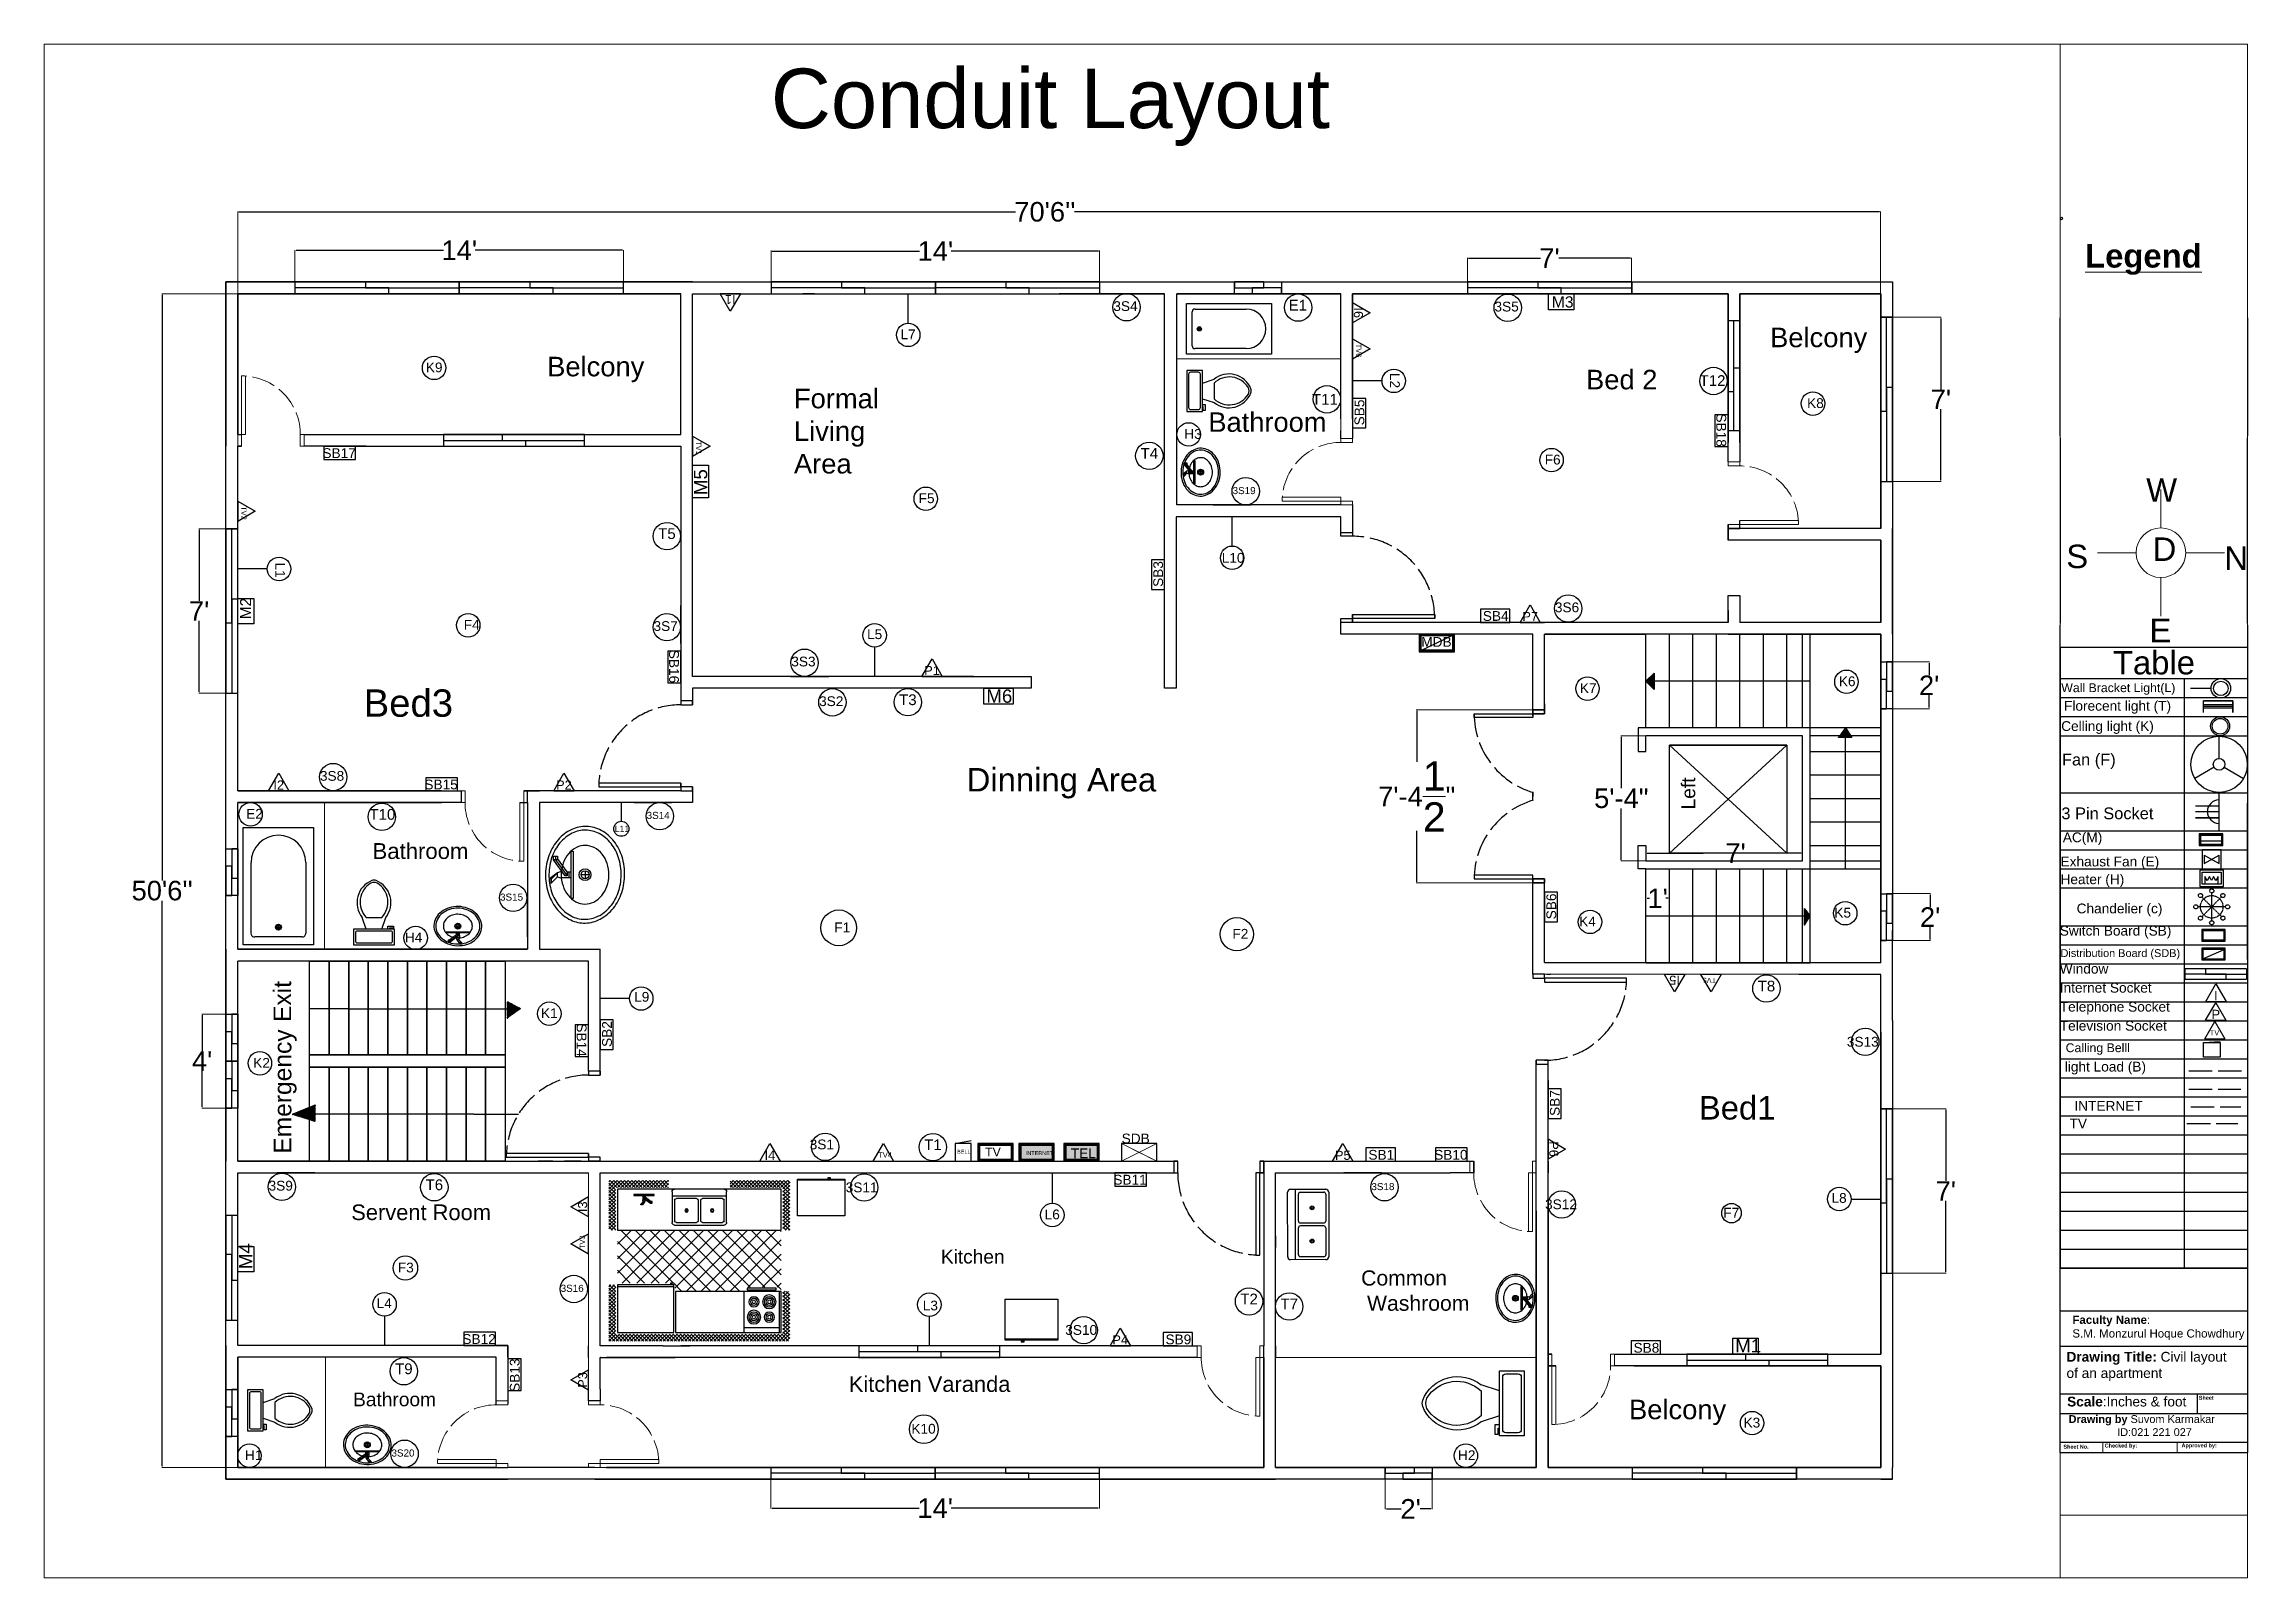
# Model space of a CAD drawing. Header units: inches. Extents: x 1396 to 31789, y 4626 to 27828.
# Drawn here: x 23863 to 24989, y 27038 to 27822 of the extents above; entities that cross this region are included whole.
import ezdxf
from ezdxf.enums import TextEntityAlignment as Align

# ---------------------------------------------------------------- set-up
doc = ezdxf.new("R2010")
doc.units = ezdxf.units.IN
doc.header["$MEASUREMENT"] = 0
doc.linetypes.add('ACAD_ISO02W100', pattern=[15, 12, -3])
for name, color, linetype in [('bath', 4, 'Continuous'), ('freecads.com', 7, 'Continuous'), ('Heavy Load', 3, 'ACAD_ISO02W100'), ('iNTERNET', 30, 'ACAD_ISO02W100'), ('light_dwgmodels.com', 250, 'ACAD_ISO02W100'), ('TV WIRE', 62, 'ACAD_ISO02W100')]:
    doc.layers.add(name, color=color, linetype=linetype)
doc.layers.add('block cover', color=7, linetype='Continuous', lineweight=30)
doc.layers.add('text', color=6, linetype='Continuous', lineweight=9)
doc.styles.add('Arial', font='arial.ttf')
doc.styles.add('Arial_B_1', font='arialbd.ttf', dxfattribs={"height": 2})
doc.styles.get("Standard").update_dxf_attribs({"font": 'arial.ttf'})
doc.dimstyles.new('civil layout', dxfattribs={"dimtxt": 10, "dimasz": 0.625, "dimexe": 0.18, "dimexo": 0.0625, "dimgap": 0.09, "dimtad": 0, "dimtih": 1, "dimtoh": 1, "dimdec": 1, "dimzin": 0, "dimdsep": 46, "dimlunit": 4, "dimtxsty": 'Standard', "dimcen": 0.09, "dimclrd": 256, "dimclre": 256, "dimclrt": 256, "dimadec": 0, "dimazin": 0, "dimtfac": 1.5, "dimtdec": 1, "dimtofl": 0, "dimtmove": 0, "dimatfit": 0, "dimfxl": 1, "dimtolj": 1, "dimtzin": 0, "dimlwe": -1, "dimarcsym": 0})
picture_1 = doc.add_image_def('image1.png', size_in_pixel=(800, 727))
pattern_1 = [(135, (24816.12483, 27121.89342), (-0.088388348, -0.088388348), [])]

msp = doc.modelspace()

# ---------------------------------------------------------------- texts
at = {"color": 0, "style": 'Arial'}
for s, rotation, p in [('I1', 180, (24213.52, 27691.9)), ('I6', 270, (24534.71, 27685.14)), ('I5', 180, (24696.33, 27343.95)), ('P6', 270, (24634.63, 27257.64)), ('I3', 90, (24138.02, 27228.14)), ('P3', 90, (24138.02, 27139.6))]:
    msp.add_text(s, height=4.666, rotation=rotation, dxfattribs=at).set_placement(p, align=Align.MIDDLE_CENTER)
for s, height, p in [('L7', 5, (24300.57, 27671.62)), ('K9', 5, (24057.88, 27654.72)), ('K8', 5, (24764.09, 27636.46)), ('H3', 5, (24445.66, 27620.7)), ('SB17', 5, (24005.03, 27610.9)), ('F6', 5, (24629.95, 27607.58)), ('F5', 5, (24309.85, 27587.82)), ('L10', 5, (24464.81, 27557.37)), ('F4', 5, (24077.29, 27523.12)), ('SB4', 5, (24598.28, 27527.64)), ('L5', 5, (24283.48, 27518.33)), ('K7', 5, (24647.92, 27490.75)), ('K6', 5, (24780.31, 27494.25)), ('SB15', 5, (24057.15, 27441.49)), ('E2', 5, (23966.04, 27426.52)), ('L11', 3.2, (24154.44, 27419.72)), ('K5', 5, (24778.03, 27375.95)), ('F1', 5, (24266.76, 27368.46)), ('F2', 5, (24470.27, 27365.17)), ('K4', 5, (24647.55, 27371.48)), ('H4', 5, (24047.14, 27363.3)), ('L9', 5, (24164.4, 27332.95)), ('K1', 5, (24116.77, 27324.59)), ('K2', 5, (23969.65, 27299.21)), ('SDB', 5, (24413.65, 27260.53)), ('SB1', 5, (24539.8, 27252.19)), ('SB10', 5, (24573.42, 27252.19)), ('SB11', 5, (24409.4, 27239.46)), ('L8', 5, (24776.56, 27230.14)), ('L6', 5, (24374.26, 27221.71)), ('F7', 5, (24721.28, 27222.6)), ('F3', 5, (24043.59, 27194.56)), ('L4', 5, (24032.77, 27176.33)), ('L3', 5, (24311.95, 27175.15)), ('SB12', 5, (24076.57, 27158.01)), ('SB9', 5, (24436.04, 27157.83)), ('SB8', 5, (24675.35, 27153.53)), ('K10', 5, (24306.15, 27112.14)), ('K3', 5, (24731.59, 27115.28)), ('H1', 5, (23965.45, 27098.63)), ('H2', 5, (24585.6, 27098.63))]:
    msp.add_text(s, height=height).set_placement(p)
for s, height, rotation, p in [('L2', 5, 270, (24550.85, 27654.38)), ('SB5', 5, 90, (24537.7, 27627.58)), ('SB18', 5, 270, (24717.7, 27633.68)), ('L1', 5, 270, (23980.92, 27557.49)), ('SB3', 5, 90, (24434.82, 27545)), ('SB16', 5, 270, (24182.29, 27512.86)), ('SB6', 5, 90, (24635.81, 27375.07)), ('Emergency ', 9, 90.0025, (23989.15, 27255.23)), ('SB14', 5, 270, (24135.03, 27321.89)), ('SB2', 5, 90, (24153, 27309.83)), ('SB7', 5, 90, (24637.62, 27274.56)), ('SB13', 5, 90, (24105.85, 27133.47))]:
    msp.add_text(s, height=height, rotation=rotation).set_placement(p)
for s, height, p in [('P7', 4.666, (24622.52, 27529.88)), ('P1', 4.666, (24316.7, 27502.25)), ('I2', 4.666, (23982.7, 27443.74)), ('P2', 4.666, (24128.52, 27443.74)), ('I', 4.67, (24973.1, 27336.07)), ('P', 4.67, (24973.06, 27326.47)), ('I4', 4.666, (24233.81, 27254.44)), ('P5', 4.666, (24526.7, 27254.44)), ('P4', 4.666, (24412.9, 27160.08))]:
    msp.add_text(s, height=height, dxfattribs=at).set_placement(p, align=Align.MIDDLE_CENTER)
at = {"color": 0, "insert": (24096.12, 27809.96), "char_height": 30.4177, "attachment_point": 1}
msp.add_mtext_dynamic_manual_height_columns('\\pxqc;{\\C256;Conduit Layout}', width=562.1847, gutter_width=1.01, heights=[0], dxfattribs=at)
at = {"attachment_point": 6}
for s, insert, char_height, width in [('3S4', (24421.8, 27688.5), 5, 10), ('E1', (24508.43, 27689.01), 5.5, 10), ('3S5', (24616.68, 27688.27), 5, 10), ('T12', (24722.37, 27650.48), 5.5, 10), ('T11', (24524.17, 27640.86), 5.5, 10), ('T4', (24432.29, 27613.25), 5.5, 10), ('3S19', (24482.15, 27594.22), 3.614, 7.2287), ('T5', (24185.65, 27572.21), 5.5, 10), ('3S7', (24186.72, 27524.95), 5, 10), ('3S6', (24647.57, 27534.51), 5, 10), ('3S3', (24257.16, 27506.82), 5, 10), ('3S2', (24271.38, 27486.55), 5, 10), ('T3', (24308.82, 27487.28), 5.5, 10), ('3S8', (24016.16, 27448.37), 5, 10), ('T10', (24042.28, 27428.69), 5.5, 10), ('3S14', (24182.57, 27428.17), 3.614, 7.2287), ('3S15', (24107.62, 27386.41), 3.614, 7.2287), ('T8', (24747.79, 27340.93), 5.5, 10), ('3S13', (24800.73, 27312.45), 5, 10), ('3S1', (24266.58, 27259.96), 5, 10), ('T1', (24321.65, 27259.83), 5.5, 10), ('3S9', (23989.91, 27238.87), 5, 10), ('T6', (24066.73, 27239.33), 5.5, 10), ('3S11', (24288.88, 27238), 5, 10), ('3S18', (24553.12, 27238.41), 3.614, 7.2287), ('3S12', (24646.43, 27229.36), 5, 10), ('3S16', (24138.62, 27186.41), 3.614, 7.2287), ('T2', (24483.28, 27180.98), 5.5, 10), ('T7', (24503.83, 27178.41), 5.5, 10), ('3S10', (24401.11, 27165.11), 5, 10), ('T9', (24051.14, 27145.25), 5.5, 10), ('3S20', (24052.11, 27102.22), 3.614, 7.2287)]:
    msp.add_mtext(s, dxfattribs=dict(at, insert=insert, char_height=char_height, width=width))
at = {"attachment_point": 1}
for s, width, gutter_width, insert, char_height in [('{\\C1;M3}', 26.9268, 1.15, (24633.58, 27693.55), 5.729), ('{\\C1;M6}', 32.0118, 1.36, (24344.5, 27492.58), 6.811), ('{\\C6;Dinning Area}', 149.0576, 1, (24334.43, 27452.43), 12), ('{\\C1;M1}', 32.0118, 1.36, (24727.35, 27160.45), 6.811)]:
    msp.add_mtext_dynamic_manual_height_columns(s, width=width, gutter_width=gutter_width, heights=[0], dxfattribs=dict(at, insert=insert, char_height=char_height))
at = {"attachment_point": 1, "rotation": 90}
for s, width, gutter_width, insert, char_height in [('{\\C1;M5}', 32.0118, 1.36, (24194.96, 27591.97), 6.811), ('{\\C1;M2}', 26.2147, 1.12, (23962.95, 27528.55), 5.578), ('{\\C1;M4}', 32.0118, 1.36, (23962.4, 27196.24), 6.811)]:
    msp.add_mtext_dynamic_manual_height_columns(s, width=width, gutter_width=gutter_width, heights=[0], dxfattribs=dict(at, insert=insert, char_height=char_height))
at = {"color": 7, "attachment_point": 1}
for s, width, insert, char_height in [('MDB', 10.5, (24566.82, 27519.38), 5), ('{\\C4;Calling Belll}', 43.5, (24896.27, 27311.67), 4.5), ('BELL', 5, (24329.52, 27257.25), 2), ('TV', 14.2018, (24343.83, 27258.4), 4.5), ('INTERNET', 11.1162, (24364.65, 27256.58), 2), ('TEL', 10, (24387.65, 27257.94), 5)]:
    msp.add_mtext_dynamic_manual_height_columns(s, width=width, gutter_width=1, heights=[0], dxfattribs=dict(at, insert=insert, char_height=char_height))
at = {"insert": (23980.02, 27322.57), "char_height": 9, "width": 20.8661, "attachment_point": 1, "rotation": 90}
msp.add_mtext('Exit', dxfattribs=at)
at = {"layer": 'bath', "color": 254, "linetype": 'ACAD_ISO02W100', "true_color": 0xddb3d4}
msp.add_text('Table', height=12, dxfattribs=at).set_placement((24920.47, 27500.27))
at = {"layer": 'bath', "color": 4, "linetype": 'ACAD_ISO02W100', "char_height": 2.7, "attachment_point": 1}
for s, heights, insert, rotation in [('{\\C31;\\c6737150;TV6}', [2.7], (24536.2, 27669.24), 270), ('{\\C31;\\c6737150;TV1}', [0], (24198.76, 27619.48), 270), ('{\\C31;\\c6737150;TV2}', [0], (23966.2, 27586.24), 270), ('{\\C31;\\c6737150;TV5}', [0], (24717.61, 27342.45), 180), ('{\\C31;\\c6737150;TV3}', [0], (24136.53, 27206.55), 90)]:
    msp.add_mtext_dynamic_manual_height_columns(s, width=7.776, gutter_width=0.9, heights=heights, dxfattribs=dict(at, insert=insert, rotation=rotation))
at = {"layer": 'bath', "color": 1, "linetype": 'ACAD_ISO02W100', "attachment_point": 1}
for s, width, heights, insert, char_height in [('\\pxql;{\\C256;Wall Bracket Light(L)}', 68.5772, [2.06], (24894.04, 27495.71), 4.5), ('{\\C4;Fan (F)}', 63.6606, [0.00524], (24894.4, 27459.71), 6), ('{\\C4;3 Pin Socket}', 63.6606, [0], (24894.11, 27432.25), 6), ('{\\C4;AC(M)}', 63.6606, [0], (24894.84, 27419.49), 5), ('\\pxqc;{\\C256;Exhaust Fan (E)}', 63.0102, [0], (24887.39, 27407.12), 5)]:
    msp.add_mtext_dynamic_manual_height_columns(s, width=width, gutter_width=1, heights=heights, dxfattribs=dict(at, insert=insert, char_height=char_height))
at = {"layer": 'bath', "color": 0, "insert": (24895.46, 27486.71), "char_height": 5, "attachment_point": 1}
msp.add_mtext_dynamic_manual_height_columns('{\\C4;Florecent light (T)}', width=60.3012, gutter_width=1, heights=[0], dxfattribs=at)
at = {"layer": 'bath', "color": 4, "linetype": 'ACAD_ISO02W100', "attachment_point": 1}
for s, width, gutter_width, insert, char_height in [('\\pxqc;Heater (H)', 63.6606, 1, (24878.12, 27398.04), 5), ('\\pxqc;Chandelier (c)', 63.6606, 1, (24892, 27383.12), 5), ('Switch Board (SB)', 63.6606, 1, (24893.28, 27371.75), 5), ('Distribution Board (SDB)', 996.0397, 1, (24893.66, 27359.8), 4), ('Window', 63.6606, 1, (24893.28, 27352.31), 5), ('Internet Socket', 63.6606, 1, (24893.28, 27342.59), 5), ('Telephone Socket', 63.6606, 1, (24893.28, 27332.87), 5), ('Television Socket', 63.6606, 1, (24893.28, 27323.15), 5), ('{\\C31;\\c6737150;TV}', 7.776, 0.9, (24969.98, 27318.4), 2.7), ('{\\C31;\\c6737150;TV4}', 7.776, 0.9, (24289.22, 27255.94), 2.7)]:
    msp.add_mtext_dynamic_manual_height_columns(s, width=width, gutter_width=gutter_width, heights=[0], dxfattribs=dict(at, insert=insert, char_height=char_height))
at = {"layer": 'freecads.com', "lineweight": 30, "style": 'Arial_B_1'}
for s, p in [('Sheet', (24964.37, 27129.47)), ('Sheet No.', (24895.14, 27104.48)), ('Checked by:', (24916.28, 27105.05)), ('Approved by:', (24955.55, 27105.14))]:
    msp.add_text(s, height=2, dxfattribs=at).set_placement(p)
at = {"layer": 'iNTERNET', "lineweight": 25, "insert": (24900.77, 27282.17), "char_height": 5, "attachment_point": 1}
msp.add_mtext_dynamic_manual_height_columns('INTERNET', width=20.5, gutter_width=1, heights=[0], dxfattribs=at)
at = {"layer": 'light_dwgmodels.com', "insert": (24895.83, 27302.25), "char_height": 5, "attachment_point": 1}
msp.add_mtext_dynamic_manual_height_columns('{\\C4;light Load (B)}', width=48, gutter_width=1, heights=[0.327], dxfattribs=at)
at = {"layer": 'text', "color": 0, "attachment_point": 1}
for s, width, gutter_width, heights, insert, char_height in [('{\\fArial|b1|i0|c0|p34;\\L\\C256;Legend}', 55.465, 1, [0], (24906.25, 27720.24), 12), ('W', 19.2567, 1, [0], (24937.46, 27600.55), 12), ('S', 14.1665, 1, [0], (24896.6, 27566.61), 12), ('D', 3.2223, 1, [0], (24940.76, 27570.3), 12), ('N', 19.8964, 1, [0.374], (24977.42, 27565.71), 12), ('E', 8.0162, 1, [0], (24939.14, 27528.75), 12), ('{\\C4;Celling light (K)}', 59.5205, 1, [0], (24894.01, 27476.36), 5), ('{\\fArial|b1|i0|c0|p34;Faculty Name\\fArial|b0|i0|c0|p34;\\C256;: \\PS.M. Monzurul Hoque Chowdhury}', 266.8461, 0.839, [26.56], (24899.74, 27172.47), 4.1966), ('{\\fArial|b1|i0|c0|p34;\\C7;Drawing Title:\\fArial|b0|i0|c0|p34;\\C256;\\c0; \\C256;Civil layout of an apartment}', 83.2593, 1, [0], (24896.72, 27153.94), 5), ('{\\C256;Kitchen Varanda}', 89.002, 1, [21.46], (24274.15, 27141.49), 8), ('{\\fArial|b1|i0|c0|p34;\\C7;Scale\\fArial|b0|i0|c0|p34;\\C256;:Inches & foot}', 74.0805, 1, [0], (24897.04, 27131.04), 5), ('{\\fArial|b1|i0|c0|p34;\\C9;Drawing by\\C256; \\fArial|b0|i0|c0|p34;Suvom Karmakar\\P                ID:021 221 027}', 88.5075, 1, [0], (24897.79, 27121.6), 4)]:
    msp.add_mtext_dynamic_manual_height_columns(s, width=width, gutter_width=gutter_width, heights=heights, dxfattribs=dict(at, insert=insert, char_height=char_height))
at = {"layer": 'text', "attachment_point": 1}
for s, width, gutter_width, heights, insert, char_height in [('Belcony', 43.4977, 1, [0], (24745.17, 27677.54), 10), ('Belcony', 43.4977, 1, [0], (24119.92, 27662.65), 10), ('Bed 2', 41.61, 1, [0], (24651.08, 27656), 10), ('Formal Living Area', 48.799, 1, [0], (24246.09, 27646.32), 10), ('Bathroom', 23.8537, 1.42, [0], (24457.99, 27634.25), 9.97), ('Bed3', 67.3511, 1.4, [0], (24026.14, 27492.62), 13.994), ('Bathroom', 19.3597, 1.16, [0], (24030.64, 27414.02), 8.092), ('Bed1', 25.2737, 1, [0], (24708.76, 27284.71), 12), ('Servent Room', 82.5954, 1, [0], (24019.77, 27229.31), 8), ('Kitchen', 32.7734, 1, [0], (24321.19, 27206.12), 7), ('Bathroom', 16.748, 1, [25.62], (24020.71, 27133.15), 7), ('Belcony', 43.4977, 1, [0], (24673.05, 27129.51), 10)]:
    msp.add_mtext_dynamic_manual_height_columns(s, width=width, gutter_width=gutter_width, heights=heights, dxfattribs=dict(at, insert=insert, char_height=char_height))
at = {"layer": 'text', "insert": (24699.87, 27431.25), "char_height": 7, "attachment_point": 1, "rotation": 90}
msp.add_mtext_dynamic_manual_height_columns('Left', width=36.3627, gutter_width=1, heights=[0], dxfattribs=at)
at = {"layer": 'text', "color": 0, "insert": (24536.06, 27195.6), "char_height": 7.7522, "attachment_point": 1, "rotation": 0.07442}
msp.add_mtext_dynamic_manual_height_columns('{\\C256;Common\\P Washroom}', width=105.691, gutter_width=1.55, heights=[34.95], dxfattribs=at)
at = {"layer": 'TV WIRE', "lineweight": 25, "insert": (24898.27, 27273.17), "char_height": 5, "attachment_point": 1}
msp.add_mtext_dynamic_manual_height_columns('TV', width=15, gutter_width=1, heights=[0], dxfattribs=at)

# ---------------------------------------------------------------- blocks, each defined once
blk = doc.blocks.new('*D146')
at = {"layer": 'Defpoints', "color": 0, "transparency": 16777216}
for p in [(23961.7, 27694.9), (23923.1, 27094.9), (23961.7, 27094.9)]:
    blk.add_point(p, dxfattribs=at)
at = {"layer": 'text', "transparency": 16777216}
for p, q in [((23961.7, 27694.9), (23922.9, 27694.9)), ((23961.7, 27094.9), (23922.9, 27094.9))]:
    blk.add_line(p, q, dxfattribs=at)
at = {"layer": 'text', "lineweight": -2, "transparency": 16777216}
for p, q in [((23923.1, 27694.3), (23923.1, 27394.9)), ((23923.1, 27095.5), (23923.1, 27384.5))]:
    blk.add_line(p, q, dxfattribs=at)
at = {"layer": 'text', "transparency": 16777216}
for points in [[(23923, 27694.3), (23923.2, 27694.3), (23923.1, 27694.9)], [(23923, 27095.5), (23923.2, 27095.5), (23923.1, 27094.9)]]:
    blk.add_solid(points, dxfattribs=at)
at = {"layer": 'text', "transparency": 16777216, "insert": (23923.1, 27389.7), "char_height": 10, "attachment_point": 5}
blk.add_mtext("\\A1;50'6''", dxfattribs=at)
blk = doc.blocks.new('*D147')
at = {"layer": 'Defpoints', "color": 0, "transparency": 16777216}
for p in [(23961.7, 27736.7), (23961.7, 27694.9), (24801.7, 27694.9)]:
    blk.add_point(p, dxfattribs=at)
at = {"layer": 'text', "transparency": 16777216}
for p, q in [((23961.7, 27695), (23961.7, 27736.9)), ((24801.7, 27695), (24801.7, 27736.9))]:
    blk.add_line(p, q, dxfattribs=at)
at = {"layer": 'text', "lineweight": -2, "transparency": 16777216}
for p, q in [((23962.3, 27736.7), (24359.3, 27736.7)), ((24801.1, 27736.7), (24389.5, 27736.7))]:
    blk.add_line(p, q, dxfattribs=at)
at = {"layer": 'text', "transparency": 16777216}
for points in [[(23962.3, 27736.8), (23962.3, 27736.6), (23961.7, 27736.7)], [(24801.1, 27736.8), (24801.1, 27736.6), (24801.7, 27736.7)]]:
    blk.add_solid(points, dxfattribs=at)
at = {"layer": 'text', "transparency": 16777216, "insert": (24374.4, 27736.7), "char_height": 10, "attachment_point": 5}
blk.add_mtext("\\A1;70'6''", dxfattribs=at)
blk = doc.blocks.new('*D148')
at = {"layer": 'Defpoints', "color": 0, "transparency": 16777216}
for p in [(24681.7, 27400.9), (24693.7, 27400.9), (24693.7, 27385.8)]:
    blk.add_point(p, dxfattribs=at)
at = {"layer": 'text', "transparency": 16777216}
for p, q in [((24681.7, 27400.8), (24681.7, 27385.6)), ((24693.7, 27400.8), (24693.7, 27385.6))]:
    blk.add_line(p, q, dxfattribs=at)
at = {"layer": 'text', "lineweight": -2, "transparency": 16777216}
for p, q in [((24682.3, 27385.8), (24683.5, 27385.8)), ((24693.1, 27385.8), (24691.9, 27385.8))]:
    blk.add_line(p, q, dxfattribs=at)
at = {"layer": 'text', "transparency": 16777216}
for points in [[(24682.3, 27385.9), (24682.3, 27385.7), (24681.7, 27385.8)], [(24693.1, 27385.9), (24693.1, 27385.7), (24693.7, 27385.8)]]:
    blk.add_solid(points, dxfattribs=at)
at = {"layer": 'text', "transparency": 16777216, "insert": (24687.7, 27385.8), "char_height": 10, "attachment_point": 5}
blk.add_mtext("\\A1;1'", dxfattribs=at)
blk = doc.blocks.new('*D149')
at = {"layer": 'Defpoints', "color": 0, "transparency": 16777216}
for p in [(24669.1, 27468.9), (24681.7, 27468.9), (24681.7, 27404.9)]:
    blk.add_point(p, dxfattribs=at)
at = {"layer": 'text', "transparency": 16777216}
for p, q in [((24681.7, 27468.9), (24668.9, 27468.9)), ((24681.7, 27404.9), (24668.9, 27404.9))]:
    blk.add_line(p, q, dxfattribs=at)
at = {"layer": 'text', "lineweight": -2, "transparency": 16777216}
for p, q in [((24669.1, 27468.3), (24669.1, 27442.1)), ((24669.1, 27405.5), (24669.1, 27431.7))]:
    blk.add_line(p, q, dxfattribs=at)
at = {"layer": 'text', "transparency": 16777216}
for points in [[(24669, 27468.3), (24669.2, 27468.3), (24669.1, 27468.9)], [(24669, 27405.5), (24669.2, 27405.5), (24669.1, 27404.9)]]:
    blk.add_solid(points, dxfattribs=at)
at = {"layer": 'text', "transparency": 16777216, "insert": (24669.1, 27436.9), "char_height": 10, "attachment_point": 5}
blk.add_mtext('\\A1;5\'-4"', dxfattribs=at)
blk = doc.blocks.new('*D150')
at = {"layer": 'Defpoints', "color": 0, "transparency": 16777216}
for p in [(24681.7, 27408.9), (24681.7, 27404.9), (24761.7, 27404.9)]:
    blk.add_point(p, dxfattribs=at)
at = {"layer": 'text', "transparency": 16777216}
for p, q in [((24681.7, 27405), (24681.7, 27409.1)), ((24761.7, 27405), (24761.7, 27409.1))]:
    blk.add_line(p, q, dxfattribs=at)
at = {"layer": 'text', "lineweight": -2, "transparency": 16777216}
for p, q in [((24682.3, 27408.9), (24710.9, 27408.9)), ((24761.1, 27408.9), (24732.5, 27408.9))]:
    blk.add_line(p, q, dxfattribs=at)
at = {"layer": 'text', "transparency": 16777216}
for points in [[(24682.3, 27409), (24682.3, 27408.8), (24681.7, 27408.9)], [(24761.1, 27409), (24761.1, 27408.8), (24761.7, 27408.9)]]:
    blk.add_solid(points, dxfattribs=at)
at = {"layer": 'text', "transparency": 16777216, "insert": (24721.7, 27408.9), "char_height": 10, "attachment_point": 5}
blk.add_mtext("\\A1;   7'", dxfattribs=at)
blk = doc.blocks.new('*D151')
at = {"layer": 'Defpoints', "color": 0, "transparency": 16777216}
for p in [(24807.7, 27278.2), (24807.7, 27194.2), (24835, 27194.2)]:
    blk.add_point(p, dxfattribs=at)
at = {"layer": 'text', "transparency": 16777216}
for p, q in [((24807.8, 27278.2), (24835.2, 27278.2)), ((24807.8, 27194.2), (24835.2, 27194.2))]:
    blk.add_line(p, q, dxfattribs=at)
at = {"layer": 'text', "lineweight": -2, "transparency": 16777216}
for p, q in [((24835, 27277.6), (24835, 27241.3)), ((24835, 27194.8), (24835, 27231.1))]:
    blk.add_line(p, q, dxfattribs=at)
at = {"layer": 'text', "transparency": 16777216}
for points in [[(24834.9, 27277.6), (24835.1, 27277.6), (24835, 27278.2)], [(24834.9, 27194.8), (24835.1, 27194.8), (24835, 27194.2)]]:
    blk.add_solid(points, dxfattribs=at)
at = {"layer": 'text', "transparency": 16777216, "insert": (24835, 27236.2), "char_height": 10, "width": 23.327, "attachment_point": 5}
blk.add_mtext("\\A1;7'", dxfattribs=at)
blk = doc.blocks.new('*D152')
at = {"layer": 'Defpoints', "color": 0, "transparency": 16777216}
for p in [(24402.4, 27716.7), (24234.4, 27694.9), (24402.4, 27694.9)]:
    blk.add_point(p, dxfattribs=at)
at = {"layer": 'text', "transparency": 16777216}
for p, q in [((24234.4, 27695), (24234.4, 27716.9)), ((24402.4, 27695), (24402.4, 27716.9))]:
    blk.add_line(p, q, dxfattribs=at)
at = {"layer": 'text', "lineweight": -2, "transparency": 16777216}
for p, q in [((24235, 27716.7), (24310.3, 27716.7)), ((24401.8, 27716.7), (24326.5, 27716.7))]:
    blk.add_line(p, q, dxfattribs=at)
at = {"layer": 'text', "transparency": 16777216}
for points in [[(24235, 27716.8), (24235, 27716.6), (24234.4, 27716.7)], [(24401.8, 27716.8), (24401.8, 27716.6), (24402.4, 27716.7)]]:
    blk.add_solid(points, dxfattribs=at)
at = {"layer": 'text', "transparency": 16777216, "insert": (24318.4, 27716.7), "char_height": 10, "attachment_point": 5}
blk.add_mtext("\\A1;14'", dxfattribs=at)
blk = doc.blocks.new('*D153')
at = {"layer": 'Defpoints', "color": 0, "transparency": 16777216}
for p in [(24548.4, 27088.9), (24572.4, 27088.9), (24572.4, 27073.7)]:
    blk.add_point(p, dxfattribs=at)
at = {"layer": 'text', "transparency": 16777216}
for p, q in [((24548.4, 27088.8), (24548.4, 27073.5)), ((24572.4, 27088.8), (24572.4, 27073.5))]:
    blk.add_line(p, q, dxfattribs=at)
at = {"layer": 'text', "lineweight": -2, "transparency": 16777216}
for p, q in [((24549, 27073.7), (24556.6, 27073.7)), ((24571.8, 27073.7), (24566.2, 27073.7))]:
    blk.add_line(p, q, dxfattribs=at)
at = {"layer": 'text', "transparency": 16777216}
for points in [[(24549, 27073.8), (24549, 27073.6), (24548.4, 27073.7)], [(24571.8, 27073.8), (24571.8, 27073.6), (24572.4, 27073.7)]]:
    blk.add_solid(points, dxfattribs=at)
at = {"layer": 'text', "transparency": 16777216, "insert": (24561.4, 27073.7), "char_height": 10, "attachment_point": 5}
blk.add_mtext("\\A1;2'", dxfattribs=at)
blk = doc.blocks.new('Toilet - top')
for p, q in [((9.5, -6), (9.5, -2)), ((-10, -8.5), (-8, -8.5)), ((-10, -9.5), (-10, -8.5)), ((-7, -9.5), (-10, -9.5)), ((-8, -8.5), (-8, -8)), ((-7, -8), (-7, -9.5)), ((-4, -8), (-6, -14)), ((4, -14), (-4, -14)), ((4, -8), (6, -14))]:
    blk.add_line(p, q)
blk.add_lwpolyline([(10.5, -8), (10.5, 0), (-10.5, 0), (-10.5, -8)], close=True)
for points in [[(-9.5, -2), (-9.5, -6)], [(8.5, -1), (-8.5, -1)], [(-8.5, -7), (8.5, -7)]]:
    blk.add_lwpolyline(points)
for centre, radius, start, end in [((-8.62, -1.88), 0.884, 81.8699, 188.1301), ((-8.62, -6.12), 0.884, 171.8699, 278.1301), ((8.62, -1.88), 0.884, 351.8699, 98.1301), ((8.62, -6.12), 0.884, 261.8699, 8.1301), ((3.52, -21.58), 12.17, 141.46911, 247.97143), ((4.2, -21.82), 11.33, 136.36773, 238.94682), ((-3.52, -21.58), 12.17, 292.02843, 38.53071), ((-4.2, -21.82), 11.33, 301.05301, 43.63209), ((0, -27.88), 4, 245.73182, 294.26817), ((0, -29), 4, 254.86053, 285.13947)]:
    blk.add_arc(centre, radius, start, end)
blk = doc.blocks.new('Faucet - single handle front')
for p, q in [((-2, 6), (-2, 5.5)), ((-1, 6), (-2, 6)), ((-1, 5.5), (-1, 6)), ((0.5, 4), (-1, 6)), ((-0.5, 4), (-2, 5.5)), ((-2, 5.5), (-1, 5.5)), ((-1, 5.5), (0.5, 4)), ((-0.75, 3), (0.75, 3)), ((-0.75, 0.5), (-0.75, 3)), ((-0.75, 1), (0.75, 1)), ((-0.5, 4), (0.5, 4)), ((-0.25, 2), (3.75, 5)), ((3.75, 4.5), (-0.25, 1.5)), ((-0.25, 1.5), (-0.25, 2)), ((0.75, 1.5), (-0.25, 1.5)), ((0.75, 1.5), (4.08742, 4.003)), ((0.75, 3), (0.75, 2.7386)), ((0.75, 1.5), (0.75, 0.5)), ((3.75, 4.5), (3.75, 5)), ((3.75, 5), (4.75, 5)), ((3.75, 4), (3.75, 4.5)), ((4.75, 4.5), (3.75, 4.5)), ((4.75, 4), (3.75, 4)), ((4.75, 5), (4.75, 4.5)), ((4.75, 4.5), (4.75, 4))]:
    blk.add_line(p, q)
blk.add_lwpolyline([(-6, 0), (-6, 0.5), (6, 0.5), (6, 0)], close=True)
for centre, start, end in [((1.25426, 3.0302), 151.0646, 180.8629), ((-1.25426, 3.0302), 359.1371, 28.93536)]:
    blk.add_arc(centre, 2.00448, start, end)
blk = doc.blocks.new('Kitchen Layout - 7 x 8 ft')
for p, q in [((-5, 81.3), (2.7, 89)), ((-5, 83.4), (0.6, 89)), ((-5, 85.6), (-1.6, 89)), ((-5, 87.7), (-3.7, 89)), ((-1, 85), (-5, 89)), ((-1, 82.9), (-5, 86.9)), ((-1, 80.7), (-5, 84.7)), ((-5, 79.2), (-1, 83.2)), ((-1, 78.6), (-5, 82.6)), ((-5, 77.1), (-1, 81.1)), ((-1, 76.5), (-5, 80.5)), ((-5, 75), (-1, 79)), ((-1, 74.4), (-5, 78.4)), ((1.1, 85), (-2.9, 89)), ((3.2, 85), (-0.8, 89)), ((0.8, 85), (4.8, 89)), ((5.3, 85), (1.3, 89)), ((2.9, 85), (6.9, 89)), ((7.5, 85), (3.5, 89)), ((5, 85), (9, 89)), ((9.6, 85), (5.6, 89)), ((7.2, 85), (11.2, 89)), ((11.7, 85), (7.7, 89)), ((9.3, 85), (13.3, 89)), ((13.8, 85), (9.8, 89)), ((11.4, 85), (15.4, 89)), ((15.9, 85), (11.9, 89)), ((13.5, 85), (17.5, 89)), ((18.1, 85), (14.1, 89)), ((15.7, 85), (19.7, 89)), ((20.2, 85), (16.2, 89)), ((17.8, 85), (21.8, 89)), ((22.3, 85), (18.3, 89)), ((19.9, 85), (23.9, 89)), ((24.4, 85), (20.4, 89)), ((22, 85), (26, 89)), ((26.5, 85), (22.5, 89)), ((24.1, 85), (28.1, 89)), ((28.7, 85), (24.7, 89)), ((26.3, 85), (30.3, 89)), ((30.8, 85), (26.8, 89)), ((28.4, 85), (32.4, 89)), ((32.9, 85), (28.9, 89)), ((30.5, 85), (34.5, 89)), ((35, 85), (31, 89)), ((32.6, 85), (36.6, 89)), ((37.2, 85), (33.2, 89)), ((34, 84), (96, 84)), ((34, 60), (34, 84)), ((34.7, 85), (38.7, 89)), ((39.3, 85), (35.3, 89)), ((36.9, 85), (40.9, 89)), ((41.4, 85), (37.4, 89)), ((39, 85), (43, 89)), ((43.5, 85), (39.5, 89)), ((41.1, 85), (45.1, 89)), ((45.6, 85), (41.6, 89)), ((43.2, 85), (47.2, 89)), ((47.8, 85), (43.8, 89)), ((45.4, 85), (49.4, 89)), ((49.9, 85), (45.9, 89)), ((47.5, 85), (51.5, 89)), ((52, 85), (48, 89)), ((49.6, 85), (53.6, 89)), ((54.1, 85), (50.1, 89)), ((51.7, 85), (55.7, 89)), ((56.2, 85), (52.2, 89)), ((53.8, 85), (57.8, 89)), ((58.4, 85), (54.4, 89)), ((56, 85), (60, 89)), ((60.5, 85), (56.5, 89)), ((58.1, 85), (62.1, 89)), ((62.6, 85), (58.6, 89)), ((60.2, 85), (64.2, 89)), ((64.7, 85), (60.7, 89)), ((62.3, 85), (66.3, 89)), ((66.9, 85), (62.9, 89)), ((64.4, 85), (68.4, 89)), ((69, 85), (65, 89)), ((66.6, 85), (70.6, 89)), ((71.1, 85), (67.1, 89)), ((68.7, 85), (72.7, 89)), ((73.2, 85), (69.2, 89)), ((70.8, 85), (74.8, 89)), ((75.3, 85), (71.3, 89)), ((72.9, 85), (76.9, 89)), ((77.5, 85), (73.5, 89)), ((74, 81), (95, 81)), ((75.1, 85), (79.1, 89)), ((79.6, 85), (75.6, 89)), ((77.2, 85), (81.2, 89)), ((81.7, 85), (77.7, 89)), ((79.3, 85), (83.3, 89)), ((83.8, 85), (79.8, 89)), ((81.4, 85), (85.4, 89)), ((85.9, 85), (81.9, 89)), ((83.5, 85), (87.5, 89)), ((88.1, 85), (84.1, 89)), ((85.7, 85), (89.7, 89)), ((90.2, 85), (86.2, 89)), ((87.8, 85), (91.8, 89)), ((92.3, 85), (88.3, 89)), ((89.9, 85), (93.9, 89)), ((94.4, 85), (90.4, 89)), ((92, 85), (96, 89)), ((96.6, 85), (92.6, 89)), ((94.1, 85), (98.1, 89)), ((101, 82.7), (94.7, 89)), ((96, 84), (96, 60)), ((96.3, 85), (100.3, 89)), ((101, 84.8), (96.8, 89)), ((97, 83.6), (101, 87.6)), ((97, 81.5), (101, 85.5)), ((101, 80.6), (97, 84.6)), ((97, 79.4), (101, 83.4)), ((101, 78.4), (97, 82.4)), ((97, 77.2), (101, 81.2)), ((101, 76.3), (97, 80.3)), ((97, 75.1), (101, 79.1)), ((101, 74.2), (97, 78.2)), ((101, 86.9), (98.9, 89)), ((-5, 72.8), (-1, 76.8)), ((-1, 72.2), (-5, 76.2)), ((-5, 70.7), (-1, 74.7)), ((-1, 70.1), (-5, 74.1)), ((-5, 68.6), (-1, 72.6)), ((-1, 68), (-5, 72)), ((-5, 66.5), (-1, 70.5)), ((-1, 65.9), (-5, 69.9)), ((-5, 64.3), (-1, 68.3)), ((-1, 63.8), (-5, 67.8)), ((-5, 62.2), (-1, 66.2)), ((-1, 61.6), (-5, 65.6)), ((97, 73), (101, 77)), ((101, 72.1), (97, 76.1)), ((97, 70.9), (101, 74.9)), ((101, 69.9), (97, 73.9)), ((97, 68.8), (101, 72.8)), ((101, 67.8), (97, 71.8)), ((97, 66.6), (101, 70.6)), ((101, 65.7), (97, 69.7)), ((97, 64.5), (101, 68.5)), ((101, 63.6), (97, 67.6)), ((97, 62.4), (101, 66.4)), ((101, 61.5), (97, 65.5)), ((-5, 60.1), (-1, 64.1)), ((-1, 59.5), (-5, 63.5)), ((-5, 58), (-1, 62)), ((-1, 57.4), (-5, 61.4)), ((-1.7, 56), (-5, 59.3)), ((-3.8, 56), (-5, 57.2)), ((-4.9, 56), (-1, 59.9)), ((-2.7, 56), (-1, 57.7)), ((0, 57), (33, 57)), ((0, 30.6), (24.4, 55)), ((0, 39.1), (15.9, 55)), ((0, 47.5), (7.5, 55)), ((1.9, 24), (32.9, 55)), ((33.8, 24), (2.8, 55)), ((10.4, 24), (45.9, 59.5)), ((42.3, 24), (11.3, 55)), ((18.9, 24), (54.4, 59.5)), ((50.7, 24), (19.7, 55)), ((27.4, 24), (62.9, 59.5)), ((59.2, 24), (28.2, 55)), ((31, 55), (31, 56)), ((32, 55), (31, 55)), ((32, 56), (32, 55)), ((33, 55.1), (37.4, 59.5)), ((67.7, 24), (33.7, 58)), ((96, 60), (34, 60)), ((35.9, 24), (71.4, 59.5)), ((76.2, 24), (40.7, 59.5)), ((44.3, 24), (77.8, 57.5)), ((84.7, 24), (49.2, 59.5)), ((52.8, 24), (86.3, 57.5)), ((93.2, 24), (57.7, 59.5)), ((61.3, 24), (96, 58.7)), ((96, 29.7), (66.2, 59.5)), ((96, 38.1), (76.6, 57.5)), ((80, 60), (80, 59)), ((82, 59), (82, 60)), ((96, 46.6), (85.1, 57.5)), ((87, 59), (87, 60)), ((89, 60), (89, 59)), ((96, 55.1), (93.6, 57.5)), ((97, 60.3), (101, 64.3)), ((100.3, 60), (97, 63.3)), ((98.2, 60), (97, 61.2)), ((98.8, 60), (101, 62.2)), ((101, 60), (101, 60)), ((25.3, 24), (0, 49.3)), ((16.8, 24), (0, 40.8)), ((69.8, 24), (96, 50.2)), ((78.3, 24), (96, 41.7)), ((8.3, 24), (0, 32.3)), ((86.8, 24), (96, 33.2)), ((-5, 21.9), (-2.9, 24)), ((-5, 19.8), (-1, 23.8)), ((-1, 19.2), (-5, 23.2)), ((-5, 17.7), (-1, 21.7)), ((-1, 17.1), (-5, 21.1)), ((-5, 15.6), (-1, 19.6)), ((-1, 15), (-5, 19)), ((-5, 13.4), (-1, 17.4)), ((-1, 12.8), (-5, 16.8)), ((-5, 11.3), (-1, 15.3)), ((-1, 10.7), (-5, 14.7)), ((-5, 9.2), (-1, 13.2)), ((-1, 21.3), (-3.7, 24)), ((-1, 23.5), (-1.5, 24)), ((0, 24), (96, 24)), ((0, 0), (0, 24)), ((47.3, 6.5), (47.3, 18.5)), ((48.8, 18.5), (48.8, 6.5)), ((95.2, 24), (96, 24.8)), ((96, 24), (96, 0)), ((97, 22.1), (98.9, 24)), ((97, 20), (101, 24)), ((101, 19), (97, 23)), ((97, 17.9), (101, 21.9)), ((101, 16.9), (97, 20.9)), ((97, 15.7), (101, 19.7)), ((101, 14.8), (97, 18.8)), ((97, 13.6), (101, 17.6)), ((101, 12.7), (97, 16.7)), ((97, 11.5), (101, 15.5)), ((101, 10.5), (97, 14.5)), ((97, 9.4), (101, 13.4)), ((101, 21.2), (98.2, 24)), ((101, 23.3), (100.3, 24)), ((-1, 8.6), (-5, 12.6)), ((-5, 7.1), (-1, 11.1)), ((-1, 6.5), (-5, 10.5)), ((-5, 4.9), (-1, 8.9)), ((-1, 4.4), (-5, 8.4)), ((-5, 2.8), (-1, 6.8)), ((-1, 2.2), (-5, 6.2)), ((-5, 0.7), (-1, 4.7)), ((-1, 0.1), (-5, 4.1)), ((-5, -1.4), (-1, 2.6)), ((2, -5), (-5, 2)), ((-5, -3.5), (-1, 0.5)), ((96, 0), (0, 0)), ((64, 4), (32, 4)), ((93.2, -5), (101, 2.8)), ((95.4, -5), (101, 0.6)), ((101, 8.4), (97, 12.4)), ((97, 7.2), (101, 11.2)), ((101, 6.3), (97, 10.3)), ((97, 5.1), (101, 9.1)), ((101, 4.2), (97, 8.2)), ((97, 3), (101, 7)), ((101, 2.1), (97, 6.1)), ((97, 0.9), (101, 4.9)), ((101, -0.1), (97, 3.9)), ((101, -2.2), (97, 1.8)), ((-0.1, -5), (-5, -0.1)), ((-2.2, -5), (-5, -2.2)), ((-4.4, -5), (-5, -4.4)), ((-4.3, -5), (-0.3, -1)), ((-2.2, -5), (1.8, -1)), ((-0.1, -5), (3.9, -1)), ((4.1, -5), (0.1, -1)), ((2, -5), (6, -1)), ((6.2, -5), (2.2, -1)), ((4.1, -5), (8.1, -1)), ((8.4, -5), (4.4, -1)), ((6.3, -5), (10.3, -1)), ((10.5, -5), (6.5, -1)), ((8.4, -5), (12.4, -1)), ((12.6, -5), (8.6, -1)), ((10.5, -5), (14.5, -1)), ((14.7, -5), (10.7, -1)), ((12.6, -5), (16.6, -1)), ((16.8, -5), (12.8, -1)), ((14.8, -5), (18.8, -1)), ((19, -5), (15, -1)), ((16.9, -5), (20.9, -1)), ((21.1, -5), (17.1, -1)), ((19, -5), (23, -1)), ((23.2, -5), (19.2, -1)), ((21.1, -5), (25.1, -1)), ((25.3, -5), (21.3, -1)), ((23.2, -5), (27.2, -1)), ((27.5, -5), (23.5, -1)), ((25.4, -5), (29.4, -1)), ((29.6, -5), (25.6, -1)), ((27.5, -5), (30, -2.5)), ((30, -3.3), (27.7, -1)), ((29.6, -5), (30, -4.6)), ((30, -1.2), (29.8, -1)), ((66, -2.5), (67.5, -1)), ((66, -4.7), (69.7, -1)), ((69.9, -5), (66, -1.1)), ((67.8, -5), (66, -3.2)), ((67.8, -5), (71.8, -1)), ((72, -5), (68, -1)), ((69.9, -5), (73.9, -1)), ((74.1, -5), (70.1, -1)), ((72, -5), (76, -1)), ((76.2, -5), (72.2, -1)), ((74.1, -5), (78.1, -1)), ((78.4, -5), (74.4, -1)), ((76.3, -5), (80.3, -1)), ((80.5, -5), (76.5, -1)), ((78.4, -5), (82.4, -1)), ((82.6, -5), (78.6, -1)), ((80.5, -5), (84.5, -1)), ((84.7, -5), (80.7, -1)), ((82.6, -5), (86.6, -1)), ((86.9, -5), (82.9, -1)), ((84.8, -5), (88.8, -1)), ((89, -5), (85, -1)), ((86.9, -5), (90.9, -1)), ((91.1, -5), (87.1, -1)), ((89, -5), (93, -1)), ((93.2, -5), (89.2, -1)), ((91.1, -5), (95.1, -1)), ((95.3, -5), (91.3, -1)), ((97.5, -5), (93.5, -1)), ((99.6, -5), (95.6, -1)), ((101, -4.3), (97, -0.3)), ((97.5, -5), (101, -1.5)), ((99.6, -5), (101, -3.6))]:
    blk.add_line(p, q)
for points in [[(0, 56), (0, 84), (33, 84), (33, 56)], [(74, 60), (74, 84), (95, 84), (95, 60)], [(76, 58), (76, 59), (93, 59), (93, 58)]]:
    blk.add_lwpolyline(points, close=True)
for points in [[(32, 1.5), (32, 19.5)], [(33.5, 21), (62.5, 21)], [(33.5, 6.5), (33.5, 18.5)], [(34.5, 19.5), (46.3, 19.5)], [(49.8, 19.5), (61.5, 19.5)], [(62.5, 18.5), (62.5, 6.5)], [(64, 19.5), (64, 1.5)], [(62.5, 0), (33.5, 0)], [(46.3, 5.5), (34.5, 5.5)], [(61.5, 5.5), (49.8, 5.5)]]:
    blk.add_lwpolyline(points)
for centre, radius in [((80, 75), 4), ((80, 75), 3), ((89, 75), 3), ((80, 66), 3), ((80, 75), 2), ((80, 66), 2), ((80, 75), 1), ((80, 66), 1), ((89, 66), 4), ((89, 66), 3), ((89, 75), 2), ((89, 66), 2), ((89, 75), 1), ((89, 66), 1), ((40.5, 12.5), 1), ((40.5, 12.5), 0.5), ((55.5, 12.5), 1), ((55.5, 12.5), 0.5)]:
    blk.add_circle(centre, radius)
for centre, radius, start, end in [((33.5, 19.5), 1.5, 90, 180), ((34.5, 18.5), 1, 90, 180), ((46.3, 18.5), 1, 0, 90), ((49.8, 18.5), 1, 90, 180), ((61.5, 18.5), 1, 0, 90), ((62.5, 19.5), 1.5, 0, 90), ((33.5, 1.5), 1.5, 180, 270), ((34.5, 6.5), 1, 180, 270), ((46.3, 6.5), 1, 270, 0), ((49.8, 6.5), 1, 180, 270), ((61.5, 6.5), 1, 270, 0), ((62.5, 1.5), 1.5, 270, 0)]:
    blk.add_arc(centre, radius, start, end)
blk = doc.blocks.new('kitchen')
for name, p in [('Kitchen Layout - 7 x 8 ft', (-101, 3.6)), ('Faucet - single handle front', (-85.4, 6.8))]:
    blk.add_blockref(name, p)
blk = doc.blocks.new('Refrigerator-2 door - 36 in top')
for p, q in [((0, -26.999999), (36, -26.999999)), ((11, -27.999999), (11, -28.999999)), ((11, -28.999999), (13, -28.999999)), ((12, -26.999999), (12, -28.999999)), ((13, -28.999999), (13, -27.999999))]:
    blk.add_line(p, q)
blk.add_lwpolyline([(0, -27.999999), (0, 0), (36, 0), (36, -27.999999)], close=True)
blk = doc.blocks.new('Bath Tub - 26 x 60 in.')
for p, q in [((8, -18), (10, -18)), ((9, -17), (9, -19))]:
    blk.add_line(p, q)
blk.add_lwpolyline([(0, -36), (0, 0), (60, 0), (60, -36)], close=True)
for points in [[(4, -30), (4, -6)], [(6, -4), (42, -4)], [(42, -32), (6, -32)]]:
    blk.add_lwpolyline(points)
for radius in [1.5, 1]:
    blk.add_circle((9, -18), radius)
for centre, radius, start, end in [((5.75, -5.75), 1.77, 81.8699, 188.1301), ((42, -18), 14, 270, 90), ((5.75, -30.25), 1.77, 171.8699, 278.1301)]:
    blk.add_arc(centre, radius, start, end)
blk = doc.blocks.new('Sink-double - 36 in top')
for p, q in [((-18, -4), (18, -4)), ((-0.75, -18.5), (-0.75, -6.5)), ((0.75, -6.5), (0.75, -18.5))]:
    blk.add_line(p, q)
for points in [[(-16.5, 0), (16.5, 0)], [(-18, -19.5), (-18, -1.5)], [(-16.5, -18.5), (-16.5, -6.5)], [(-15.5, -5.5), (-1.75, -5.5)], [(1.75, -5.5), (15.5, -5.5)], [(16.5, -6.5), (16.5, -18.5)], [(18, -1.5), (18, -19.5)], [(16.5, -21), (-16.5, -21)], [(-1.75, -19.5), (-15.5, -19.5)], [(15.5, -19.5), (1.75, -19.5)]]:
    blk.add_lwpolyline(points)
for centre, radius in [((-8.5, -12.5), 1), ((-8.5, -12.5), 0.5), ((8.5, -12.5), 1), ((8.5, -12.5), 0.5)]:
    blk.add_circle(centre, radius)
for centre, radius, start, end in [((-16.5, -1.5), 1.5, 90, 180), ((16.5, -1.5), 1.5, 0, 90), ((-15.5, -6.5), 1, 90, 180), ((-1.75, -6.5), 1, 0, 90), ((1.75, -6.5), 1, 90, 180), ((15.5, -6.5), 1, 0, 90), ((-16.5, -19.5), 1.5, 180, 270), ((-15.5, -18.5), 1, 180, 270), ((-1.75, -18.5), 1, 270, 0), ((1.75, -18.5), 1, 180, 270), ((15.5, -18.5), 1, 270, 0), ((16.5, -19.5), 1.5, 270, 0)]:
    blk.add_arc(centre, radius, start, end)
blk = doc.blocks.new('Sink - Oval top')
for p, q in [((-1, 0), (1, 0)), ((0, 1), (0, -1))]:
    blk.add_line(p, q)
at = {"linetype": 'Continuous'}
for points in [[(-12.23, 0.39, 0.117634), (-11.46, -3.36, 0.104469), (-8.88, -6.8, 0.090016), (-5.08, -9.07, 0.08192), (-0.32, -10.02, 0.08192), (4.49, -9.38, 0.090016), (8.42, -7.36, 0.104469), (11.22, -4.09, 0.117634), (12.23, -0.39, 0.117634), (11.46, 3.36, 0.104469), (8.88, 6.8, 0.090016), (5.08, 9.07, 0.08192), (0.32, 10.02, 0.08192), (-4.49, 9.38, 0.090016), (-8.42, 7.36, 0.104469), (-11.22, 4.09, 0.117634)], [(-11.29, 0.16, 0.118622), (-10.52, -3.25, 0.104678), (-8.07, -6.36, 0.089562), (-4.54, -8.37, 0.081185), (-0.13, -9.15, 0.081185), (4.3, -8.49, 0.089562), (7.89, -6.58, 0.104678), (10.42, -3.55, 0.118622), (11.29, -0.16, 0.118622), (10.52, 3.25, 0.104678), (8.07, 6.36, 0.089562), (4.54, 8.37, 0.081185), (0.13, 9.15, 0.081185), (-4.3, 8.49, 0.089562), (-7.89, 6.58, 0.104678), (-10.42, 3.55, 0.118622)], [(-7.42, 0.08, 0.118283), (-6.91, -2.17, 0.104607), (-5.29, -4.21, 0.089718), (-2.97, -5.53, 0.081436), (-0.07, -6.04, 0.081436), (2.84, -5.59, 0.089718), (5.2, -4.33, 0.104607), (6.86, -2.32, 0.118283), (7.42, -0.08, 0.118283), (6.91, 2.17, 0.104607), (5.29, 4.21, 0.089718), (2.97, 5.53, 0.081436), (0.07, 6.04, 0.081436), (-2.84, 5.59, 0.089718), (-5.2, 4.33, 0.104607), (-6.86, 2.32, 0.118283)]]:
    blk.add_lwpolyline(points, format="xyb", close=True, dxfattribs=at)
for radius in [1.5, 1]:
    blk.add_circle((0, 0), radius)
blk = doc.blocks.new('*D154')
at = {"layer": 'Defpoints', "color": 0, "transparency": 16777216}
for p in [(24807.7, 27682.9), (24832.5, 27682.9), (24807.7, 27598.9)]:
    blk.add_point(p, dxfattribs=at)
at = {"layer": 'text', "transparency": 16777216}
for p, q in [((24807.8, 27682.9), (24832.7, 27682.9)), ((24807.8, 27598.9), (24832.7, 27598.9))]:
    blk.add_line(p, q, dxfattribs=at)
at = {"layer": 'text', "lineweight": -2, "transparency": 16777216}
for p, q in [((24832.5, 27682.3), (24832.5, 27646)), ((24832.5, 27599.5), (24832.5, 27635.8))]:
    blk.add_line(p, q, dxfattribs=at)
at = {"layer": 'text', "transparency": 16777216}
for points in [[(24832.4, 27682.3), (24832.6, 27682.3), (24832.5, 27682.9)], [(24832.4, 27599.5), (24832.6, 27599.5), (24832.5, 27598.9)]]:
    blk.add_solid(points, dxfattribs=at)
at = {"layer": 'text', "transparency": 16777216, "insert": (24832.5, 27640.9), "char_height": 10, "attachment_point": 5}
blk.add_mtext("\\A1;7'", dxfattribs=at)
blk = doc.blocks.new('*D155')
at = {"layer": 'Defpoints', "color": 0, "transparency": 16777216}
for p in [(24807.7, 27506.7), (24807.7, 27482.7), (24826.5, 27482.7)]:
    blk.add_point(p, dxfattribs=at)
at = {"layer": 'text', "transparency": 16777216}
for p, q in [((24807.8, 27506.7), (24826.7, 27506.7)), ((24807.8, 27482.7), (24826.7, 27482.7))]:
    blk.add_line(p, q, dxfattribs=at)
at = {"layer": 'text', "lineweight": -2, "transparency": 16777216}
for p, q in [((24826.5, 27506.1), (24826.5, 27499.8)), ((24826.5, 27483.3), (24826.5, 27489.6))]:
    blk.add_line(p, q, dxfattribs=at)
at = {"layer": 'text', "transparency": 16777216}
for points in [[(24826.4, 27506.1), (24826.6, 27506.1), (24826.5, 27506.7)], [(24826.4, 27483.3), (24826.6, 27483.3), (24826.5, 27482.7)]]:
    blk.add_solid(points, dxfattribs=at)
at = {"layer": 'text', "transparency": 16777216, "insert": (24826.5, 27494.7), "char_height": 10, "attachment_point": 5}
blk.add_mtext("\\A1;2'", dxfattribs=at)
blk = doc.blocks.new('*D156')
at = {"layer": 'Defpoints', "color": 0, "transparency": 16777216}
for p in [(24807.7, 27388.2), (24807.7, 27364.2), (24827, 27364.2)]:
    blk.add_point(p, dxfattribs=at)
at = {"layer": 'text', "transparency": 16777216}
for p, q in [((24807.8, 27388.2), (24827.2, 27388.2)), ((24807.8, 27364.2), (24827.2, 27364.2))]:
    blk.add_line(p, q, dxfattribs=at)
at = {"layer": 'text', "lineweight": -2, "transparency": 16777216}
for p, q in [((24827, 27387.6), (24827, 27381.3)), ((24827, 27364.8), (24827, 27371.1))]:
    blk.add_line(p, q, dxfattribs=at)
at = {"layer": 'text', "transparency": 16777216}
for points in [[(24826.9, 27387.6), (24827.1, 27387.6), (24827, 27388.2)], [(24826.9, 27364.8), (24827.1, 27364.8), (24827, 27364.2)]]:
    blk.add_solid(points, dxfattribs=at)
at = {"layer": 'text', "transparency": 16777216, "insert": (24827, 27376.2), "char_height": 10, "attachment_point": 5}
blk.add_mtext("\\A1;2'", dxfattribs=at)
blk = doc.blocks.new('*D157')
at = {"layer": 'Defpoints', "color": 0, "transparency": 16777216}
for p in [(24159, 27717.1), (23991, 27700.9), (24159, 27700.9)]:
    blk.add_point(p, dxfattribs=at)
at = {"layer": 'text', "transparency": 16777216}
for p, q in [((23991, 27701), (23991, 27717.2)), ((24159, 27701), (24159, 27717.2))]:
    blk.add_line(p, q, dxfattribs=at)
at = {"layer": 'text', "lineweight": -2, "transparency": 16777216}
for p, q in [((23991.6, 27717.1), (24066.9, 27717.1)), ((24158.4, 27717.1), (24083.1, 27717.1))]:
    blk.add_line(p, q, dxfattribs=at)
at = {"layer": 'text', "transparency": 16777216}
for points in [[(23991.6, 27717.2), (23991.6, 27717), (23991, 27717.1)], [(24158.4, 27717.2), (24158.4, 27717), (24159, 27717.1)]]:
    blk.add_solid(points, dxfattribs=at)
at = {"layer": 'text', "transparency": 16777216, "insert": (24075, 27717.1), "char_height": 10, "attachment_point": 5}
blk.add_mtext("\\A1;14'", dxfattribs=at)
blk = doc.blocks.new('*D158')
at = {"layer": 'Defpoints', "color": 0, "transparency": 16777216}
for p in [(23955.7, 27574.7), (23942, 27490.7), (23955.7, 27490.7)]:
    blk.add_point(p, dxfattribs=at)
at = {"layer": 'text', "transparency": 16777216}
for p, q in [((23955.7, 27574.7), (23941.8, 27574.7)), ((23955.7, 27490.7), (23941.8, 27490.7))]:
    blk.add_line(p, q, dxfattribs=at)
at = {"layer": 'text', "lineweight": -2, "transparency": 16777216}
for p, q in [((23942, 27574.1), (23942, 27537.8)), ((23942, 27491.3), (23942, 27527.6))]:
    blk.add_line(p, q, dxfattribs=at)
at = {"layer": 'text', "transparency": 16777216}
for points in [[(23941.9, 27574.1), (23942.1, 27574.1), (23942, 27574.7)], [(23941.9, 27491.3), (23942.1, 27491.3), (23942, 27490.7)]]:
    blk.add_solid(points, dxfattribs=at)
at = {"layer": 'text', "transparency": 16777216, "insert": (23942, 27532.7), "char_height": 10, "attachment_point": 5}
blk.add_mtext("\\A1;7'", dxfattribs=at)
blk = doc.blocks.new('*D159')
at = {"layer": 'Defpoints', "color": 0, "transparency": 16777216}
for p in [(24234.3, 27091.9), (24402.3, 27091.9), (24402.3, 27074.1)]:
    blk.add_point(p, dxfattribs=at)
at = {"layer": 'text', "transparency": 16777216}
for p, q in [((24234.3, 27091.8), (24234.3, 27073.9)), ((24402.3, 27091.8), (24402.3, 27073.9))]:
    blk.add_line(p, q, dxfattribs=at)
at = {"layer": 'text', "lineweight": -2, "transparency": 16777216}
for p, q in [((24234.9, 27074.1), (24310.2, 27074.1)), ((24401.6, 27074.1), (24326.4, 27074.1))]:
    blk.add_line(p, q, dxfattribs=at)
at = {"layer": 'text', "transparency": 16777216}
for points in [[(24234.9, 27074.2), (24234.9, 27074), (24234.3, 27074.1)], [(24401.6, 27074.2), (24401.6, 27074), (24402.3, 27074.1)]]:
    blk.add_solid(points, dxfattribs=at)
at = {"layer": 'text', "transparency": 16777216, "insert": (24318.3, 27074.1), "char_height": 10, "attachment_point": 5}
blk.add_mtext("\\A1;14'", dxfattribs=at)
blk = doc.blocks.new('*D160')
at = {"layer": 'Defpoints', "color": 0, "transparency": 16777216}
for p in [(23955.7, 27326.6), (23943.5, 27278.6), (23955.7, 27278.6)]:
    blk.add_point(p, dxfattribs=at)
at = {"layer": 'text', "transparency": 16777216}
for p, q in [((23955.7, 27326.6), (23943.3, 27326.6)), ((23955.7, 27278.6), (23943.3, 27278.6))]:
    blk.add_line(p, q, dxfattribs=at)
at = {"layer": 'text', "lineweight": -2, "transparency": 16777216}
for p, q in [((23943.5, 27326), (23943.5, 27307.7)), ((23943.5, 27279.2), (23943.5, 27297.5))]:
    blk.add_line(p, q, dxfattribs=at)
at = {"layer": 'text', "transparency": 16777216}
for points in [[(23943.4, 27326), (23943.6, 27326), (23943.5, 27326.6)], [(23943.4, 27279.2), (23943.6, 27279.2), (23943.5, 27278.6)]]:
    blk.add_solid(points, dxfattribs=at)
at = {"layer": 'text', "transparency": 16777216, "insert": (23943.5, 27302.6), "char_height": 10, "attachment_point": 5}
blk.add_mtext("\\A1;4'", dxfattribs=at)
blk = doc.blocks.new('*D161')
at = {"layer": 'Defpoints', "color": 0, "transparency": 16777216}
for p in [(24674.4, 27713.1), (24590.4, 27697.9), (24674.4, 27697.9)]:
    blk.add_point(p, dxfattribs=at)
at = {"layer": 'text', "transparency": 16777216}
for p, q in [((24590.4, 27698), (24590.4, 27713.2)), ((24674.4, 27698), (24674.4, 27713.2))]:
    blk.add_line(p, q, dxfattribs=at)
at = {"layer": 'text', "lineweight": -2, "transparency": 16777216}
for p, q in [((24591, 27713.1), (24627.8, 27713.1)), ((24673.8, 27713.1), (24637.1, 27713.1))]:
    blk.add_line(p, q, dxfattribs=at)
at = {"layer": 'text', "transparency": 16777216}
for points in [[(24591, 27713.2), (24591, 27713), (24590.4, 27713.1)], [(24673.8, 27713.2), (24673.8, 27713), (24674.4, 27713.1)]]:
    blk.add_solid(points, dxfattribs=at)
at = {"layer": 'text', "transparency": 16777216, "insert": (24632.4, 27713.1), "char_height": 10, "attachment_point": 5}
blk.add_mtext("\\A1;7'", dxfattribs=at)
blk = doc.blocks.new('*D162')
at = {"layer": 'Defpoints', "color": 0, "transparency": 16777216}
for p in [(24626.8, 27482.2), (24564.5, 27393.7), (24626.8, 27393.7)]:
    blk.add_point(p, dxfattribs=at)
at = {"layer": 'text', "transparency": 16777216}
for p, q in [((24626.8, 27482.2), (24564.3, 27482.2)), ((24626.8, 27393.7), (24564.3, 27393.7))]:
    blk.add_line(p, q, dxfattribs=at)
at = {"layer": 'text', "lineweight": -2, "transparency": 16777216}
for p, q in [((24564.5, 27481.6), (24564.5, 27455.6)), ((24564.5, 27394.3), (24564.5, 27420.3))]:
    blk.add_line(p, q, dxfattribs=at)
at = {"layer": 'text', "transparency": 16777216}
for points in [[(24564.4, 27481.6), (24564.6, 27481.6), (24564.5, 27482.2)], [(24564.4, 27394.3), (24564.6, 27394.3), (24564.5, 27393.7)]]:
    blk.add_solid(points, dxfattribs=at)
at = {"layer": 'text', "transparency": 16777216, "insert": (24564.5, 27437.9), "char_height": 10, "attachment_point": 5}
blk.add_mtext('\\A1;7\'-4{\\H1.5x;\\S1/2;}"', dxfattribs=at)
blk = doc.blocks.new('chandelier')
at = {"color": 0}
for p, q in [((270, 0), (-270, 0)), ((193, -189), (-193, 189)), ((189, 193), (-189, -193)), ((0, -270), (0, 270))]:
    blk.add_line(p, q, dxfattribs=at)
for centre, radius in [((-310, 0), 40), ((-219, 219), 40), ((0, 0), 220), ((0, 310), 40), ((219, 219), 40), ((310, 0), 40), ((-219, -219), 40), ((0, -310), 40), ((219, -219), 40)]:
    blk.add_circle(centre, radius, dxfattribs=at)

# ---------------------------------------------------------------- dimensions: what is measured, and where the dimension line sits
at = {"layer": 'text', "color": 2, "true_color": 0xf1eb1f}
dim = msp.add_linear_dim(base=(23961.72, 27736.74), p1=(24801.72, 27694.89), p2=(23961.72, 27694.89), text="<>6''", dimstyle='civil layout', dxfattribs=at)
dim.commit()
dim.dimension.update_dxf_attribs({"geometry": '*D147', "text_midpoint": (24374.42, 27736.74), "dimtype": 160})
at = {"layer": 'text', "color": 7}
for base, p1, p2, picture, middle in [((24158.99, 27717.07), (23990.99, 27700.89), (24158.99, 27700.89), '*D157', (24074.99, 27717.07)), ((24674.42, 27713.07), (24590.42, 27697.89), (24674.42, 27697.89), '*D161', (24632.42, 27713.07)), ((24402.27, 27074.07), (24234.27, 27091.89), (24402.27, 27091.89), '*D159', (24318.27, 27074.07))]:
    dim = msp.add_linear_dim(base=base, p1=p1, p2=p2, dimstyle='civil layout', dxfattribs=at)
    dim.commit()
    dim.dimension.update_dxf_attribs({"geometry": picture, "text_midpoint": middle})
at = {"layer": 'text', "color": 217, "true_color": 0x93278f}
for base, p1, p2, picture, middle in [((24402.42, 27716.68), (24234.42, 27694.89), (24402.42, 27694.89), '*D152', (24318.42, 27716.68)), ((24572.42, 27073.66), (24548.42, 27088.89), (24572.42, 27088.89), '*D153', (24561.42, 27073.66))]:
    dim = msp.add_linear_dim(base=base, p1=p1, p2=p2, dimstyle='civil layout', dxfattribs=at)
    dim.commit()
    dim.dimension.update_dxf_attribs({"geometry": picture, "text_midpoint": middle, "dimtype": 160})
at = {"layer": 'text', "color": 2, "true_color": 0xf1eb1f}
dim = msp.add_linear_dim(base=(23923.05, 27094.89), p1=(23961.72, 27694.89), p2=(23961.72, 27094.89), angle=90, text="<>6''", dimstyle='civil layout', dxfattribs=at)
dim.commit()
dim.dimension.update_dxf_attribs({"geometry": '*D146', "text_midpoint": (23923.05, 27389.69), "dimtype": 160})
at = {"layer": 'text', "color": 7}
for base, p1, p2, picture, middle in [((24832.52, 27682.89), (24807.72, 27598.89), (24807.72, 27682.89), '*D154', (24832.52, 27640.89)), ((23942.02, 27490.68), (23955.72, 27574.68), (23955.72, 27490.68), '*D158', (23942.02, 27532.68)), ((24826.52, 27482.68), (24807.72, 27506.68), (24807.72, 27482.68), '*D155', (24826.52, 27494.68)), ((24564.52, 27393.69), (24626.83, 27482.18), (24626.83, 27393.69), '*D162', (24564.52, 27437.93)), ((24827.02, 27364.18), (24807.72, 27388.18), (24807.72, 27364.18), '*D156', (24827.02, 27376.18))]:
    dim = msp.add_linear_dim(base=base, p1=p1, p2=p2, angle=90, dimstyle='civil layout', dxfattribs=at)
    dim.commit()
    dim.dimension.update_dxf_attribs({"geometry": picture, "text_midpoint": middle})
at = {"layer": 'text'}
for base, p1, p2, angle, picture, middle in [((24669.09, 27468.89), (24681.72, 27404.89), (24681.72, 27468.89), 90, '*D149', (24669.09, 27436.89)), ((24693.72, 27385.82), (24681.72, 27400.89), (24693.72, 27400.89), 180, '*D148', (24687.72, 27385.82))]:
    dim = msp.add_linear_dim(base=base, p1=p1, p2=p2, angle=angle, dimstyle='civil layout', dxfattribs=at)
    dim.commit()
    dim.dimension.update_dxf_attribs({"geometry": picture, "text_midpoint": middle})
at = {"layer": 'text', "color": 0}
dim = msp.add_linear_dim(base=(24681.72, 27408.89), p1=(24761.72, 27404.89), p2=(24681.72, 27404.89), angle=180, text="   7'", dimstyle='civil layout', dxfattribs=at)
dim.commit()
dim.dimension.update_dxf_attribs({"geometry": '*D150', "text_midpoint": (24721.72, 27408.89)})
at = {"layer": 'text', "color": 7}
dim = msp.add_aligned_dim(p1=(23955.72, 27326.59), p2=(23955.72, 27278.59), distance=-12.2, dimstyle='civil layout', dxfattribs=at)
dim.commit()
dim.dimension.update_dxf_attribs({"geometry": '*D160', "text_midpoint": (23943.52, 27302.59)})
at = {"layer": 'text', "color": 6}
dim = msp.add_linear_dim(base=(24835.02, 27194.18), p1=(24807.72, 27278.18), p2=(24807.72, 27194.18), angle=90, dimstyle='civil layout', dxfattribs=at)
dim.commit()
dim.dimension.update_dxf_attribs({"geometry": '*D151', "text_midpoint": (24835.02, 27236.18), "dimtype": 160})

# ---------------------------------------------------------------- hatches: boundary and pattern name
h = msp.add_hatch()
h.set_pattern_fill('ANSI31', color=256, angle=90)
h.set_pattern_definition(pattern_1)
h.paths.add_polyline_path([(24681.72, 27496.89), (24685.88, 27492.57), (24685.88, 27496.89)])
h.paths.add_polyline_path([(24681.72, 27496.89), (24685.88, 27496.89), (24685.88, 27500.95)])
h = msp.add_hatch()
h.set_pattern_fill('ANSI31', color=256, angle=90)
h.set_pattern_definition(pattern_1)
h.paths.add_polyline_path([(24780.1, 27468.1), (24783.72, 27468.1), (24783.72, 27472.89)])
h.paths.add_polyline_path([(24783.72, 27472.89), (24783.72, 27468.1), (24786.99, 27468.1)])
h = msp.add_hatch()
h.set_pattern_fill('ANSI31', color=256, angle=90)
h.set_pattern_definition(pattern_1)
h.paths.add_polyline_path([(24762.81, 27380.63), (24762.81, 27376.9), (24765.72, 27376.9)])
h.paths.add_polyline_path([(24762.81, 27376.9), (24762.81, 27372.06), (24765.72, 27376.9)])
h = msp.add_hatch()
h.set_pattern_fill('ANSI31', color=256, angle=90)
h.set_pattern_definition([(135, (24152.88289, 27074.32992), (-0.08838835, -0.08838835), [])])
h.paths.add_polyline_path([(24099.56, 27333.06), (24099.56, 27329.34), (24106.42, 27329.34)])
h.paths.add_polyline_path([(24099.56, 27329.34), (24099.56, 27324.49), (24106.42, 27329.34)])
h = msp.add_hatch()
h.set_pattern_fill('ANSI31', color=256, angle=270)
h.set_pattern_definition([(315, (23948.06384, 27530.45127), (0.08838835, 0.08838835), [])])
h.paths.add_polyline_path([(24001.38, 27271.72), (24001.38, 27275.44), (23989.42, 27275.44)])
h.paths.add_polyline_path([(24001.38, 27275.44), (24001.38, 27280.29), (23989.42, 27275.44)])
at = {"true_color": 0x2776bb}
h = msp.add_hatch(color=152, dxfattribs=at)
h.dxf.hatch_style = 1
h.paths.add_polyline_path([(24362.03, 27252.39), (24378.35, 27252.39), (24378.35, 27259.5), (24362.03, 27259.5)])
at = {"true_color": 0x727430}
h = msp.add_hatch(color=67, dxfattribs=at)
h.dxf.hatch_style = 1
h.paths.add_polyline_path([(24401.35, 27252.39), (24401.35, 27259.5), (24385.03, 27259.5), (24385.03, 27252.39)])

# ---------------------------------------------------------------- linework, layer by layer
at = {"color": 7}
for p, q in [((24194.27, 27499.26), (24194.27, 27694.89)), ((24435.57, 27694.89), (24434.52, 27694.89)), ((24435.57, 27499.26), (24435.57, 27694.89)), ((24525.72, 27586.89), (24441.9, 27586.89)), ((24531.72, 27586.89), (24531.72, 27572.89)), ((24566.2, 27512.36), (24583.34, 27520.42)), ((24337.89, 27499.26), (24194.27, 27499.26)), ((24194.27, 27493.17), (24194.27, 27493.26)), ((24337.89, 27493.26), (24194.27, 27493.26)), ((24147.02, 27297.44), (24147.02, 27359.74)), ((24141.02, 27297.44), (24141.02, 27353.74)), ((24631.03, 27346.98), (24632.83, 27346.98)), ((24966.77, 27312.17), (24975.27, 27312.67)), ((24328.55, 27260.5), (24336.76, 27262)), ((24147.02, 27245.44), (24147.52, 27245.44)), ((24147.02, 27157.09), (24147.02, 27245.44)), ((24147.27, 27245.44), (24150.27, 27245.44)), ((24150.27, 27251.44), (24442.33, 27251.44)), ((24150.27, 27245.44), (24442.33, 27245.44)), ((24486.33, 27251.44), (24581.64, 27251.44)), ((24486.33, 27245.44), (24486.33, 27207.28)), ((24492.33, 27245.44), (24581.64, 27245.44)), ((24147.22, 27157.09), (24147.02, 27157.09)), ((24182.3, 27157.09), (24192.92, 27157.09)), ((24147.02, 27134.89), (24147.02, 27151.09)), ((24147.22, 27151.09), (24147.02, 27151.09))]:
    msp.add_line(p, q, dxfattribs=at)
at = {"color": 0}
for p, q in [((24213.52, 27685.91), (24208.33, 27694.89)), ((24218.7, 27694.89), (24208.33, 27694.89)), ((24218.7, 27694.89), (24213.52, 27685.91)), ((24531.72, 27690.33), (24531.72, 27679.96)), ((24531.72, 27690.33), (24540.69, 27685.14)), ((24540.69, 27685.14), (24531.72, 27679.96)), ((24531.72, 27671.83), (24531.72, 27661.46)), ((24531.72, 27671.83), (24540.69, 27666.64)), ((24540.69, 27666.64), (24531.72, 27661.46)), ((24194.27, 27622.07), (24194.27, 27611.71)), ((24194.27, 27622.07), (24203.25, 27616.89)), ((24203.25, 27616.89), (24194.27, 27611.71)), ((23961.72, 27588.83), (23961.72, 27578.46)), ((23961.72, 27588.83), (23970.69, 27583.64)), ((23970.69, 27583.64), (23961.72, 27578.46)), ((24617.33, 27526.89), (24622.52, 27535.87)), ((24617.33, 27526.89), (24627.7, 27526.89)), ((24622.52, 27535.87), (24627.7, 27526.89)), ((24311.52, 27499.26), (24316.7, 27508.24)), ((24316.7, 27508.24), (24321.88, 27499.26)), ((24311.52, 27499.26), (24321.88, 27499.26)), ((23977.52, 27440.75), (23982.7, 27449.72)), ((23982.7, 27449.72), (23987.88, 27440.75)), ((24123.33, 27440.75), (24128.52, 27449.72)), ((24128.52, 27449.72), (24133.7, 27440.75)), ((23977.52, 27440.75), (23987.88, 27440.75)), ((24123.33, 27440.75), (24133.7, 27440.75)), ((24696.33, 27337.97), (24691.14, 27346.94)), ((24701.51, 27346.94), (24691.14, 27346.94)), ((24701.51, 27346.94), (24696.33, 27337.97)), ((24715.02, 27337.97), (24709.83, 27346.94)), ((24720.2, 27346.94), (24709.83, 27346.94)), ((24720.2, 27346.94), (24715.02, 27337.97)), ((24967.91, 27333.07), (24973.1, 27342.05)), ((24973.1, 27342.05), (24978.28, 27333.07)), ((24967.87, 27323.48), (24973.06, 27332.46)), ((24967.91, 27333.07), (24978.28, 27333.07)), ((24973.06, 27332.46), (24978.24, 27323.48)), ((24967.39, 27313.91), (24972.57, 27322.89)), ((24967.39, 27313.91), (24977.75, 27313.91)), ((24967.87, 27323.48), (24978.24, 27323.48)), ((24972.57, 27322.89), (24977.75, 27313.91)), ((24228.62, 27251.45), (24233.81, 27260.42)), ((24233.81, 27260.42), (24238.99, 27251.45)), ((24286.62, 27251.45), (24291.81, 27260.42)), ((24291.81, 27260.42), (24296.99, 27251.45)), ((24521.52, 27251.44), (24526.7, 27260.42)), ((24526.7, 27260.42), (24531.88, 27251.44)), ((24631.64, 27262.83), (24631.64, 27252.46)), ((24631.64, 27262.83), (24640.62, 27257.64)), ((24640.62, 27257.64), (24631.64, 27252.46)), ((24228.62, 27251.45), (24238.99, 27251.45)), ((24286.62, 27251.45), (24296.99, 27251.45)), ((24521.52, 27251.44), (24531.88, 27251.44)), ((24132.04, 27228.14), (24141.02, 27233.33)), ((24141.02, 27222.96), (24132.04, 27228.14)), ((24141.02, 27222.96), (24141.02, 27233.33)), ((24132.04, 27209.14), (24141.02, 27214.33)), ((24141.02, 27203.96), (24141.02, 27214.33)), ((24141.02, 27203.96), (24132.04, 27209.14)), ((24407.72, 27157.09), (24412.9, 27166.07)), ((24407.72, 27157.09), (24418.09, 27157.09)), ((24412.9, 27166.07), (24418.09, 27157.09)), ((24132.04, 27139.6), (24141.02, 27144.78)), ((24141.02, 27134.41), (24141.02, 27144.78)), ((24141.02, 27134.41), (24132.04, 27139.6))]:
    msp.add_line(p, q, dxfattribs=at)
for p, q in [((24304.53, 27679.82), (24304.53, 27694.82)), ((24418.28, 27694.82), (24398.9, 27694.82)), ((24441.9, 27694.38), (24441.9, 27694.89)), ((24624.06, 27694.89), (24604.67, 27694.89)), ((24546.78, 27650.31), (24531.78, 27650.31)), ((24027.41, 27616.89), (24008.02, 27616.89)), ((24460.39, 27586.89), (24479.77, 27586.89)), ((24470.15, 27565.9), (24470.15, 27580.9)), ((23976.85, 27554.18), (23961.86, 27554.18)), ((24188.27, 27516.14), (24188.27, 27535.53)), ((24629.82, 27526.89), (24629.92, 27526.89)), ((24681.72, 27526.89), (24629.92, 27526.89)), ((24630.28, 27526.96), (24649.67, 27526.96)), ((24723.72, 27526.89), (24681.72, 27526.89)), ((24801.72, 27526.89), (24729.72, 27526.89)), ((24623.83, 27479.18), (24623.83, 27520.89)), ((24629.82, 27480.18), (24629.82, 27520.89)), ((24629.82, 27520.89), (24681.72, 27520.89)), ((24681.72, 27472.89), (24681.72, 27520.89)), ((24801.72, 27520.89), (24681.72, 27520.89)), ((24693.72, 27472.89), (24693.72, 27520.89)), ((24705.72, 27472.89), (24705.72, 27520.89)), ((24717.72, 27472.89), (24717.72, 27520.89)), ((24729.72, 27472.89), (24729.72, 27520.89)), ((24741.72, 27472.89), (24741.72, 27520.89)), ((24753.72, 27472.89), (24753.72, 27520.89)), ((24761.72, 27472.89), (24761.72, 27520.89)), ((24765.72, 27352.89), (24765.72, 27520.89)), ((24801.72, 27352.89), (24801.72, 27520.89)), ((24287.34, 27514.25), (24287.34, 27499.26)), ((24244.52, 27499.26), (24263.91, 27499.26)), ((24275.78, 27493.26), (24256.39, 27493.26)), ((24681.72, 27496.89), (24685.88, 27500.95)), ((24765.72, 27496.89), (24681.72, 27496.89)), ((24681.72, 27496.89), (24685.88, 27492.57)), ((24685.88, 27500.95), (24685.88, 27492.57)), ((24681.72, 27472.89), (24677.72, 27472.89)), ((24677.72, 27472.89), (24677.72, 27460.89)), ((24801.72, 27472.89), (24681.72, 27472.89)), ((24783.72, 27472.89), (24780.1, 27468.1)), ((24783.72, 27400.89), (24783.72, 27472.89)), ((24783.72, 27472.89), (24786.99, 27468.1)), ((24801.72, 27400.89), (24801.72, 27472.89)), ((24677.72, 27460.89), (24681.72, 27460.89)), ((24761.72, 27468.89), (24681.72, 27468.89)), ((24681.72, 27460.89), (24681.72, 27468.89)), ((24693.72, 27408.89), (24753.72, 27464.17)), ((24753.72, 27464.17), (24693.72, 27464.17)), ((24693.72, 27464.17), (24753.72, 27408.89)), ((24761.72, 27404.89), (24761.72, 27468.89)), ((24801.72, 27468.89), (24765.72, 27468.89)), ((24765.72, 27460.89), (24801.72, 27460.89)), ((24786.99, 27468.1), (24780.1, 27468.1)), ((24974.75, 27457.29), (24974.75, 27468.69)), ((24765.72, 27448.89), (24801.72, 27448.89)), ((24972.15, 27452.79), (24962.28, 27447.09)), ((24977.35, 27452.79), (24987.22, 27447.09)), ((24623.83, 27435.87), (24623.83, 27440)), ((24765.72, 27436.89), (24801.72, 27436.89)), ((24974.69, 27420.37), (24974.69, 27439.76)), ((24157.86, 27425.18), (24157.86, 27434.78)), ((24183.75, 27434.68), (24164.36, 27434.68)), ((24974.69, 27430.07), (24962.69, 27430.07)), ((24974.69, 27427), (24962.69, 27427)), ((24765.72, 27424.89), (24801.72, 27424.89)), ((24677.72, 27400.89), (24677.72, 27412.89)), ((24677.72, 27412.89), (24681.72, 27412.89)), ((24681.72, 27412.89), (24681.72, 27404.89)), ((24681.72, 27404.89), (24761.72, 27404.89)), ((24765.72, 27412.89), (24801.72, 27412.89)), ((24765.72, 27404.89), (24801.72, 27404.89)), ((24623.83, 27352.98), (24623.83, 27394.69)), ((24629.82, 27352.98), (24629.82, 27394.69)), ((24681.72, 27400.89), (24677.72, 27400.89)), ((24681.72, 27352.89), (24681.72, 27400.89)), ((24681.72, 27400.89), (24801.72, 27400.89)), ((24681.72, 27352.91), (24681.72, 27400.89)), ((24693.72, 27352.89), (24693.72, 27400.89)), ((24693.72, 27352.91), (24693.72, 27400.89)), ((24705.72, 27352.89), (24705.72, 27400.89)), ((24705.72, 27352.91), (24705.72, 27400.89)), ((24717.72, 27352.89), (24717.72, 27400.89)), ((24717.72, 27352.91), (24717.72, 27400.89)), ((24729.72, 27352.89), (24729.72, 27400.89)), ((24729.72, 27352.91), (24729.72, 27400.89)), ((24741.72, 27352.89), (24741.72, 27400.89)), ((24741.72, 27352.91), (24741.72, 27400.89)), ((24753.72, 27352.89), (24753.72, 27400.89)), ((24753.72, 27352.91), (24753.72, 27400.89)), ((24761.72, 27352.89), (24761.72, 27400.89)), ((24765.72, 27352.91), (24765.72, 27400.89)), ((24109.94, 27366.14), (24109.94, 27385.53)), ((24765.72, 27376.9), (24762.81, 27380.63)), ((24762.81, 27372.06), (24762.81, 27380.63)), ((24681.72, 27376.9), (24765.72, 27376.9)), ((24762.81, 27372.06), (24765.72, 27376.9)), ((24807.72, 27352.89), (24807.72, 27369.32)), ((23961.72, 27359.74), (24109.94, 27359.74)), ((24064.01, 27359.74), (24063.72, 27359.74)), ((24115.94, 27359.74), (24147.02, 27359.74)), ((23955.72, 27353.74), (23955.72, 27351.74)), ((24057.72, 27353.74), (23961.72, 27353.74)), ((24092.47, 27353.74), (23961.72, 27353.74)), ((24063.72, 27353.74), (24064.01, 27353.74)), ((24141.02, 27353.74), (24070.01, 27353.74)), ((24681.72, 27352.89), (24765.72, 27352.89)), ((24801.72, 27346.89), (24759.83, 27346.91)), ((24799.91, 27352.98), (24801.72, 27352.98)), ((24801.72, 27317.32), (24801.72, 27346.89)), ((24807.72, 27346.89), (24807.72, 27352.89)), ((24807.72, 27323.32), (24807.72, 27346.89)), ((24018.47, 27329.34), (23998.47, 27329.34)), ((24018.47, 27329.34), (24102.47, 27329.34)), ((24099.56, 27324.49), (24102.47, 27329.34)), ((24162.01, 27334.59), (24147.02, 27334.59)), ((24625.64, 27273.32), (24625.64, 27302.99)), ((24631.64, 27273.32), (24631.63, 27300.98)), ((24631.64, 27292.71), (24631.64, 27273.32)), ((24001.38, 27280.29), (23998.47, 27275.44)), ((24082.47, 27275.44), (23998.47, 27275.44)), ((24082.47, 27275.44), (24105.24, 27275.44)), ((23961.72, 27245.44), (24141.02, 27245.44)), ((24001.21, 27245.44), (23981.82, 27245.44)), ((24097.47, 27251.44), (24106.26, 27251.44)), ((24122.76, 27251.44), (24115.26, 27251.44)), ((24137.26, 27251.44), (24128.76, 27251.44)), ((24259.9, 27251.45), (24279.29, 27251.45)), ((24293.75, 27245.38), (24274.36, 27245.38)), ((24363.75, 27245.38), (24344.36, 27245.38)), ((24546.68, 27245.44), (24527.29, 27245.44)), ((24378.22, 27229.91), (24378.22, 27244.9)), ((24786.55, 27232.07), (24801.55, 27232.07)), ((24036.79, 27172.26), (24036.79, 27157.26)), ((24315.32, 27172.08), (24315.32, 27157.09)), ((24040.04, 27094.89), (24059.43, 27094.89))]:
    msp.add_line(p, q)
at = {"color": 143, "true_color": 0x7aafdf}
for p, q in [((24726.69, 27624.89), (24726.69, 27681.07)), ((24729.72, 27656.89), (24726.69, 27656.89)), ((24729.72, 27644.89), (24729.72, 27656.89)), ((24723.69, 27624.89), (24723.69, 27644.89)), ((24723.69, 27644.89), (24726.69, 27644.89)), ((24729.69, 27644.89), (24729.72, 27644.89)), ((24066.99, 27619.89), (24138.99, 27619.89)), ((24096.99, 27622.89), (24096.99, 27619.89)), ((24108.99, 27616.86), (24108.99, 27619.89)), ((24309.32, 27157.09), (24309.32, 27154.09)), ((24279.32, 27154.09), (24351.32, 27154.09)), ((24321.32, 27151.06), (24321.32, 27154.09)), ((24702.68, 27149.79), (24774.68, 27149.79)), ((24732.68, 27152.79), (24732.68, 27149.79)), ((24744.68, 27146.76), (24744.68, 27149.79))]:
    msp.add_line(p, q, dxfattribs=at)
at = {"color": 7, "true_color": 0xffffff}
msp.add_line((24970.63, 27493.12), (24960.07, 27493.12), dxfattribs=at)
at = {"color": 252, "true_color": 0x939598}
for p, q in [((24981.75, 27484.69), (24966.75, 27484.69)), ((24981.75, 27484.69), (24966.75, 27484.69)), ((24981.75, 27482.95), (24966.75, 27482.95))]:
    msp.add_line(p, q, dxfattribs=at)
at = {"color": 4}
for p, q in [((24981.75, 27483.91), (24966.75, 27483.91)), ((24967.09, 27403.57), (24974.82, 27407.92)), ((24967.09, 27407.92), (24974.82, 27403.57))]:
    msp.add_line(p, q, dxfattribs=at)
at = {"color": 1}
for p, q in [((24968.57, 27395), (24967.48, 27396.95)), ((24967.48, 27396.95), (24967.48, 27393.13)), ((24969.8, 27396.97), (24968.57, 27395)), ((24970.83, 27394.94), (24969.8, 27396.97)), ((24971.81, 27397.01), (24970.83, 27394.94)), ((24973.01, 27394.92), (24971.81, 27397.01)), ((24974.32, 27397.01), (24973.01, 27394.92)), ((24974.32, 27393.13), (24974.32, 27397.01))]:
    msp.add_line(p, q, dxfattribs=at)
for points in [[(23961.72, 27700.89), (23955.72, 27700.89), (23955.72, 27694.89)], [(24807.72, 27088.89), (23955.72, 27088.89), (23955.72, 27700.89), (24807.72, 27700.89), (24807.72, 27369.32)], [(24194.27, 27700.89), (24194.27, 27700.89), (23955.72, 27700.89), (23955.72, 27616.89)], [(24007.18, 27700.89), (24013.18, 27700.89)], [(24188.27, 27700.89), (24441.38, 27700.89)], [(24250.61, 27700.89), (24256.61, 27700.89)], [(24435.72, 27700.89), (24531.72, 27700.89)], [(24525.72, 27700.89), (24729.72, 27700.89)], [(24525.72, 27700.89), (24531.72, 27700.89)], [(24723.72, 27700.89), (24807.72, 27700.89), (24807.72, 27568.89)], [(24723.72, 27700.89), (24729.72, 27700.89)], [(24801.72, 27700.89), (24807.72, 27700.89), (24807.72, 27694.89)], [(23961.72, 27622.89), (23961.72, 27694.89), (24188.27, 27694.89)], [(23961.72, 27622.89), (23961.72, 27694.89), (24188.27, 27694.89)], [(24005.72, 27622.89), (24188.27, 27622.89), (24188.27, 27694.89), (23961.72, 27694.89), (23961.72, 27622.89), (23963.72, 27622.89)], [(24013.18, 27694.89), (24007.18, 27694.89)], [(24194.27, 27694.89), (24435.38, 27694.89)], [(24194.27, 27694.89), (24381.72, 27694.89)], [(24194.27, 27616.89), (24194.27, 27694.89)], [(24256.61, 27694.89), (24250.61, 27694.89)], [(24435.38, 27694.89), (24381.72, 27694.89)], [(24441.9, 27694.89), (24525.72, 27694.89)], [(24525.72, 27694.89), (24441.9, 27694.89)], [(24441.9, 27586.89), (24441.9, 27694.38)], [(24503.54, 27694.89), (24525.72, 27694.89)], [(24525.72, 27630.87), (24525.72, 27694.89)], [(24531.72, 27694.89), (24723.72, 27694.89)], [(24723.72, 27694.89), (24531.72, 27694.89)], [(24531.72, 27694.89), (24723.72, 27694.89)], [(24531.72, 27630.87), (24531.72, 27694.89), (24723.72, 27694.89), (24723.72, 27618.89)], [(24531.72, 27694.89), (24531.72, 27630.87)], [(24723.72, 27618.89), (24723.72, 27694.89)], [(24729.72, 27694.89), (24801.72, 27694.89), (24801.72, 27574.89)], [(24801.72, 27574.89), (24801.72, 27694.89), (24729.72, 27694.89)], [(24729.72, 27694.89), (24801.72, 27694.89), (24801.72, 27574.89)], [(24729.72, 27694.89), (24729.72, 27618.89)], [(24729.72, 27618.89), (24729.72, 27694.89), (24801.72, 27694.89), (24801.72, 27574.89), (24729.72, 27574.89), (24729.72, 27578.89)], [(24531.72, 27636.87), (24531.72, 27630.87)], [(24531.72, 27630.87), (24531.72, 27624.87)], [(23955.72, 27434.75), (23955.72, 27622.89)], [(23955.72, 27616.89), (23955.72, 27616.89), (23955.72, 27622.89)], [(23955.72, 27616.89), (23955.72, 27622.89)], [(23961.72, 27440.75), (23961.72, 27616.89)], [(23961.72, 27440.75), (23961.72, 27616.89)], [(23961.72, 27616.89), (23963.72, 27616.89)], [(24065.94, 27440.75), (23961.72, 27440.75), (23961.72, 27616.89), (23963.72, 27616.89)], [(23961.72, 27616.89), (23963.72, 27616.89)], [(23963.72, 27616.89), (23961.72, 27616.89)], [(23995.72, 27622.89), (23999.72, 27622.89)], [(23999.72, 27616.89), (23995.72, 27616.89)], [(23999.72, 27622.89), (24005.72, 27622.89)], [(24005.72, 27616.89), (23999.72, 27616.89)], [(24005.72, 27622.89), (24188.27, 27622.89)], [(24005.72, 27622.89), (24011.72, 27622.89)], [(24005.72, 27616.89), (24188.27, 27616.89)], [(24011.72, 27616.89), (24005.72, 27616.89)], [(24188.27, 27616.89), (24188.27, 27484.75)], [(24525.72, 27620.89), (24525.72, 27624.87)], [(24531.72, 27624.87), (24531.72, 27620.89)], [(24723.72, 27618.89), (24723.72, 27624.89)], [(24723.72, 27614.89), (24723.72, 27620.89)], [(24729.72, 27624.89), (24729.72, 27618.89)], [(24729.72, 27620.89), (24729.72, 27614.89)], [(24723.72, 27608.89), (24723.72, 27614.89)], [(24729.72, 27614.89), (24729.72, 27608.89)], [(24525.72, 27580.89), (24441.57, 27580.89)], [(24441.57, 27580.89), (24441.57, 27493.26)], [(24525.72, 27570.89), (24525.72, 27580.89)], [(24723.72, 27576.89), (24723.72, 27568.89)], [(24723.72, 27568.89), (24723.72, 27576.89)], [(24801.72, 27574.89), (24723.72, 27574.89), (24723.72, 27568.89)], [(24729.72, 27568.89), (24723.72, 27568.89), (24723.72, 27574.89), (24729.72, 27574.89)], [(24807.72, 27520.89), (24807.72, 27574.89)], [(24801.72, 27568.89), (24729.72, 27568.89)], [(24801.72, 27568.89), (24801.72, 27526.89)], [(24801.72, 27526.89), (24801.72, 27568.89)], [(24801.72, 27568.89), (24801.72, 27526.89)], [(24723.72, 27538.89), (24723.72, 27540.68), (24729.72, 27540.68), (24729.72, 27538.89)], [(24723.72, 27532.89), (24723.72, 27538.89)], [(24729.72, 27538.89), (24729.72, 27532.89)], [(24623.83, 27520.89), (24525.72, 27520.89), (24525.72, 27528.89)], [(24723.72, 27532.89), (24723.72, 27526.89), (24531.72, 27526.89), (24531.72, 27530.89)], [(24623.82, 27526.89), (24629.82, 27526.89)], [(24723.72, 27526.89), (24723.72, 27532.89)], [(24723.72, 27532.89), (24723.72, 27526.89)], [(24729.72, 27532.89), (24729.72, 27526.89)], [(24729.72, 27532.89), (24729.72, 27526.89)], [(24807.72, 27526.89), (24807.72, 27520.89)], [(24807.72, 27526.89), (24807.72, 27520.89)], [(24623.83, 27520.89), (24623.82, 27520.89)], [(24729.72, 27520.89), (24629.82, 27520.89)], [(24723.72, 27520.89), (24801.72, 27520.89)], [(24801.72, 27520.89), (24801.72, 27369.32)], [(24801.72, 27369.32), (24801.72, 27520.89)], [(24801.72, 27520.89), (24801.72, 27369.32)], [(24194.27, 27493.17), (24194.27, 27484.75)], [(24313.33, 27499.26), (24319.33, 27499.26)], [(24319.51, 27493.26), (24313.33, 27493.26)], [(24319.33, 27493.26), (24313.33, 27493.26)], [(24319.51, 27499.26), (24325.51, 27499.26)], [(24325.7, 27493.26), (24319.51, 27493.26)], [(24325.51, 27493.26), (24319.51, 27493.26)], [(24325.7, 27499.26), (24331.7, 27499.26)], [(24331.89, 27493.26), (24325.7, 27493.26)], [(24331.7, 27493.26), (24325.7, 27493.26)], [(24331.89, 27499.26), (24367.32, 27499.26), (24367.32, 27493.26), (24331.89, 27493.26)], [(24441.57, 27499.26), (24441.57, 27493.26), (24435.57, 27493.26), (24435.57, 27499.26)], [(24623.83, 27482.18), (24623.83, 27485.18)], [(24629.82, 27485.18), (24629.83, 27485.18), (24629.83, 27482.18)], [(23955.72, 27353.74), (23955.72, 27353.74), (23955.72, 27440.75)], [(23961.72, 27440.75), (24065.94, 27440.75)], [(23961.72, 27440.75), (23967.72, 27440.75)], [(24069.94, 27440.75), (24075.94, 27440.75), (24075.94, 27434.75), (24069.94, 27434.75)], [(24188.27, 27444.75), (24188.27, 27440.75), (24107.94, 27440.75)], [(24107.94, 27440.75), (24115.94, 27440.75)], [(24109.94, 27434.75), (24109.94, 27440.75), (24115.94, 27440.75)], [(24109.94, 27434.75), (24109.94, 27440.75), (24115.94, 27440.75)], [(24194.27, 27442.75), (24194.27, 27434.75), (24115.94, 27434.75)], [(23961.72, 27359.74), (23961.72, 27434.75)], [(23961.72, 27394.89), (23961.72, 27434.75)], [(24105.94, 27434.75), (24109.94, 27434.75), (24109.94, 27359.74), (23961.72, 27359.74), (23961.72, 27434.75), (24065.94, 27434.75)], [(24065.94, 27434.75), (23961.72, 27434.75)], [(23967.72, 27434.75), (23961.72, 27434.75)], [(24063.94, 27434.75), (24057.94, 27434.75)], [(24069.94, 27434.75), (24063.94, 27434.75)], [(24115.94, 27434.75), (24115.94, 27359.74)], [(24962.69, 27427), (24974.69, 27427), (24974.69, 27433), (24962.69, 27433)], [(23955.72, 27353.74), (23955.72, 27359.74)], [(23961.72, 27359.74), (24063.72, 27359.74)], [(23961.72, 27251.44), (23961.72, 27353.74)], [(24115.94, 27353.74), (23961.72, 27353.74)], [(23961.72, 27349.74), (23961.72, 27353.74)], [(24063.72, 27353.74), (23961.72, 27353.74)], [(24141.02, 27353.74), (24070.01, 27353.74)], [(24623.83, 27346.98), (24623.83, 27352.98)], [(24623.83, 27346.98), (24623.83, 27352.98)], [(24623.83, 27352.98), (24623.83, 27352.98)], [(24623.83, 27346.98), (24623.83, 27346.98), (24623.83, 27352.98), (24623.83, 27352.98)], [(24629.82, 27352.98), (24799.91, 27352.98)], [(24629.82, 27352.98), (24629.83, 27352.98)], [(24765.72, 27352.91), (24629.82, 27352.98)], [(24629.82, 27352.98), (24629.83, 27352.98), (24629.83, 27352.98)], [(24759.83, 27346.91), (24632.83, 27346.98)], [(24759.83, 27352.91), (24765.72, 27352.91)], [(24801.72, 27317.32), (24801.72, 27152.79)], [(24801.72, 27152.79), (24801.72, 27317.32)], [(24807.72, 27323.32), (24807.72, 27094.89)], [(24147.02, 27297.44), (24147.02, 27295.44)], [(24625.64, 27146.79), (24625.64, 27273.32)], [(24633.64, 27152.79), (24631.64, 27152.79), (24631.64, 27273.32)], [(23955.72, 27245.44), (23955.72, 27251.44)], [(24150.27, 27088.89), (23955.72, 27088.89), (23955.72, 27251.44)], [(24064.01, 27251.44), (23961.72, 27251.44)], [(23961.72, 27251.44), (24064.01, 27251.44)], [(24064.01, 27251.44), (23961.72, 27251.44)], [(23961.72, 27251.44), (24064.01, 27251.44)], [(23961.72, 27251.44), (24150.27, 27251.44)], [(23961.72, 27220.69), (23961.72, 27245.44)], [(23961.72, 27157.26), (23961.72, 27245.44), (24141.02, 27245.44)], [(24070.01, 27251.44), (24141.22, 27251.44)], [(24141.02, 27251.44), (24147.02, 27251.44)], [(24141.02, 27251.44), (24147.02, 27251.44)], [(24141.22, 27251.44), (24147.22, 27251.44)], [(24141.22, 27251.44), (24147.22, 27251.44)], [(24141.27, 27251.44), (24141.27, 27251.44), (24147.27, 27251.44)], [(24484.33, 27251.44), (24486.33, 27251.44), (24486.33, 27245.44), (24482.33, 27245.44)], [(24486.33, 27245.44), (24486.33, 27251.44), (24492.33, 27251.44)], [(24625.64, 27226.11), (24625.64, 27094.89), (24492.33, 27094.89), (24492.33, 27245.44)], [(24587.64, 27245.44), (24581.64, 27245.44)], [(24587.64, 27251.44), (24593.64, 27251.44), (24593.64, 27245.44), (24587.64, 27245.44)], [(24593.64, 27245.44), (24593.64, 27251.44)], [(24625.64, 27245.44), (24625.64, 27251.44)], [(24631.64, 27251.44), (24631.64, 27245.44)], [(24492.33, 27213.28), (24492.33, 27226.11)], [(24631.64, 27232.11), (24631.64, 27094.89)], [(24631.64, 27232.11), (24631.64, 27226.11)], [(24492.33, 27213.28), (24492.33, 27207.28)], [(24486.33, 27207.28), (24486.33, 27157.09)], [(23955.72, 27157.26), (23955.72, 27088.89), (24099.86, 27088.89)], [(24099.86, 27151.26), (24099.86, 27157.26), (23961.72, 27157.26)], [(24051.67, 27157.26), (23963.86, 27157.26)], [(24093.86, 27157.26), (24089.84, 27157.26)], [(24093.86, 27157.26), (24099.86, 27157.26), (24099.86, 27151.26)], [(24141.02, 27151.09), (24141.02, 27157.09)], [(24179.3, 27157.09), (24147.22, 27157.09)], [(24179.3, 27157.09), (24185.3, 27157.09)], [(24442.33, 27157.09), (24188.3, 27157.09)], [(24442.33, 27157.09), (24448.33, 27157.09)], [(24448.33, 27157.09), (24452.33, 27157.09)], [(24486.33, 27151.09), (24486.33, 27157.09)], [(24492.33, 27094.89), (24492.33, 27157.09)], [(24492.33, 27157.09), (24492.33, 27151.09)], [(24492.33, 27157.09), (24492.33, 27151.09)], [(24093.86, 27094.89), (23961.72, 27094.89), (23961.72, 27151.26)], [(24093.86, 27151.26), (23961.72, 27151.26), (23961.72, 27094.89), (24093.86, 27094.89)], [(24093.86, 27145.26), (24093.86, 27151.26)], [(24093.86, 27139.26), (24093.86, 27151.26)], [(24093.86, 27139.26), (24093.86, 27145.26)], [(24099.86, 27151.26), (24099.86, 27145.26)], [(24099.86, 27145.26), (24099.86, 27139.26)], [(24147.22, 27151.09), (24185.3, 27151.09)], [(24486.33, 27151.09), (24486.33, 27094.89), (24150.22, 27094.89)], [(24150.22, 27094.89), (24486.33, 27094.89), (24486.33, 27151.09)], [(24442.33, 27151.09), (24150.22, 27151.09)], [(24185.3, 27151.09), (24185.3, 27151.09), (24179.3, 27151.09)], [(24448.33, 27151.09), (24442.33, 27151.09)], [(24452.33, 27151.09), (24448.33, 27151.09)], [(24625.64, 27094.89), (24625.64, 27152.79)], [(24625.64, 27146.79), (24625.64, 27152.79)], [(24625.64, 27146.79), (24625.64, 27152.79)], [(24625.64, 27146.79), (24625.64, 27152.79)], [(24635.64, 27146.79), (24631.64, 27146.79), (24631.64, 27152.79), (24633.64, 27152.79)], [(24631.64, 27152.79), (24631.64, 27146.79)], [(24801.72, 27146.79), (24801.72, 27094.89), (24631.64, 27094.89)], [(24631.64, 27094.89), (24801.72, 27094.89), (24801.72, 27146.79)], [(24801.5, 27094.89), (24631.64, 27094.89), (24631.64, 27146.79), (24635.64, 27146.79)], [(24665.64, 27152.79), (24669.64, 27152.79)], [(24669.64, 27146.79), (24665.64, 27146.79)], [(24669.64, 27152.79), (24675.64, 27152.79)], [(24675.64, 27146.79), (24669.64, 27146.79)], [(24675.64, 27152.79), (24801.72, 27152.79)], [(24675.64, 27152.79), (24681.64, 27152.79)], [(24675.64, 27146.79), (24801.5, 27146.79)], [(24801.72, 27146.79), (24675.64, 27146.79)], [(24681.64, 27146.79), (24675.64, 27146.79)], [(24795.72, 27152.79), (24801.72, 27152.79)], [(24801.72, 27146.79), (24795.72, 27146.79)], [(24093.86, 27133.26), (24093.86, 27139.26)], [(24093.86, 27127.26), (24093.86, 27133.26)], [(24099.86, 27139.26), (24099.86, 27133.26)], [(24099.86, 27133.26), (24099.86, 27127.26)], [(24147.02, 27134.89), (24147.02, 27128.89), (24141.02, 27128.89), (24141.02, 27134.89)], [(23961.72, 27088.89), (23955.72, 27088.89), (23955.72, 27094.89)], [(24093.86, 27094.89), (24099.86, 27094.89)], [(24093.86, 27094.89), (24099.86, 27094.89)], [(24099.86, 27088.89), (24093.86, 27088.89)], [(24099.86, 27088.89), (24093.86, 27088.89)], [(24144.27, 27094.89), (24099.86, 27094.89)], [(24144.22, 27088.89), (24492.33, 27088.89)], [(24250.46, 27094.89), (24256.46, 27094.89)], [(24256.46, 27088.89), (24250.46, 27088.89)], [(24486.33, 27094.89), (24471.75, 27094.89)], [(24471.75, 27094.89), (24486.33, 27094.89)], [(24631.64, 27088.89), (24486.33, 27088.89)], [(24492.33, 27088.89), (24486.33, 27088.89)], [(24625.64, 27094.89), (24492.33, 27094.89)], [(24492.33, 27094.89), (24625.64, 27094.89)], [(24625.64, 27094.89), (24492.33, 27094.89)], [(24541.61, 27094.89), (24625.64, 27094.89)], [(24631.64, 27088.89), (24625.64, 27088.89)], [(24801.72, 27088.89), (24807.72, 27088.89), (24807.72, 27094.89)]]:
    msp.add_lwpolyline(points)
at = {"color": 143, "true_color": 0x7aafdf}
for points in [[(23990.99, 27694.89), (24074.99, 27694.89), (24074.99, 27700.89), (23990.99, 27700.89)], [(23990.99, 27694.89), (24038.99, 27694.89), (24038.99, 27697.89), (23990.99, 27697.89)], [(24026.99, 27697.89), (24074.99, 27697.89), (24074.99, 27700.89), (24026.99, 27700.89)], [(24074.99, 27694.89), (24158.99, 27694.89), (24158.99, 27700.89), (24074.99, 27700.89)], [(24074.99, 27694.89), (24122.99, 27694.89), (24122.99, 27697.89), (24074.99, 27697.89)], [(24110.99, 27697.89), (24158.99, 27697.89), (24158.99, 27700.89), (24110.99, 27700.89)], [(24234.42, 27694.89), (24318.42, 27694.89), (24318.42, 27700.89), (24234.42, 27700.89)], [(24234.42, 27694.89), (24282.42, 27694.89), (24282.42, 27697.89), (24234.42, 27697.89)], [(24270.42, 27697.89), (24318.42, 27697.89), (24318.42, 27700.89), (24270.42, 27700.89)], [(24318.42, 27694.89), (24402.42, 27694.89), (24402.42, 27700.89), (24318.42, 27700.89)], [(24318.42, 27694.89), (24366.42, 27694.89), (24366.42, 27697.89), (24318.42, 27697.89)], [(24354.42, 27697.89), (24402.42, 27697.89), (24402.42, 27700.89), (24354.42, 27700.89)], [(24590.42, 27694.89), (24674.42, 27694.89), (24674.42, 27700.89), (24590.42, 27700.89)], [(24590.42, 27694.89), (24638.42, 27694.89), (24638.42, 27697.89), (24590.42, 27697.89)], [(24626.42, 27697.89), (24674.42, 27697.89), (24674.42, 27700.89), (24626.42, 27700.89)], [(24729.69, 27624.89), (24729.69, 27681.07), (24723.69, 27681.07), (24723.69, 27624.89)], [(24807.72, 27598.89), (24807.72, 27682.89), (24801.72, 27682.89), (24801.72, 27598.89)], [(24804.72, 27634.89), (24804.72, 27682.89), (24801.72, 27682.89), (24801.72, 27634.89)], [(24807.72, 27598.89), (24807.72, 27646.89), (24804.72, 27646.89), (24804.72, 27598.89)], [(24066.99, 27616.89), (24138.99, 27616.89), (24138.99, 27622.89), (24066.99, 27622.89)], [(23961.72, 27490.68), (23961.72, 27574.68), (23955.72, 27574.68), (23955.72, 27490.68)], [(23958.72, 27526.68), (23958.72, 27574.68), (23955.72, 27574.68), (23955.72, 27526.68)], [(23961.72, 27490.68), (23961.72, 27538.68), (23958.72, 27538.68), (23958.72, 27490.68)], [(24964.91, 27413.1), (24976.34, 27413.1), (24976.34, 27418.48), (24964.91, 27418.48)], [(24807.72, 27194.18), (24807.72, 27278.18), (24801.72, 27278.18), (24801.72, 27194.18)], [(24804.72, 27230.18), (24804.72, 27278.18), (24801.72, 27278.18), (24801.72, 27230.18)], [(24807.72, 27194.18), (24807.72, 27242.18), (24804.72, 27242.18), (24804.72, 27194.18)], [(23961.72, 27170.17), (23961.72, 27223.67), (23955.72, 27223.67), (23955.72, 27170.17)], [(23961.72, 27190.67), (23961.72, 27223.67), (23958.72, 27223.67), (23958.72, 27190.67)], [(23958.72, 27170.17), (23958.72, 27203.67), (23955.72, 27203.67), (23955.72, 27170.17)], [(24279.32, 27151.09), (24351.32, 27151.09), (24351.32, 27157.09), (24279.32, 27157.09)], [(24702.68, 27146.79), (24774.68, 27146.79), (24774.68, 27152.79), (24702.68, 27152.79)], [(24234.27, 27088.89), (24318.27, 27088.89), (24318.27, 27094.89), (24234.27, 27094.89)], [(24234.27, 27088.89), (24282.27, 27088.89), (24282.27, 27091.89), (24234.27, 27091.89)], [(24270.27, 27091.89), (24318.27, 27091.89), (24318.27, 27094.89), (24270.27, 27094.89)], [(24318.27, 27088.89), (24402.27, 27088.89), (24402.27, 27094.89), (24318.27, 27094.89)], [(24318.27, 27088.89), (24366.27, 27088.89), (24366.27, 27091.89), (24318.27, 27091.89)], [(24354.27, 27091.89), (24402.27, 27091.89), (24402.27, 27094.89), (24354.27, 27094.89)], [(24674.68, 27088.89), (24758.68, 27088.89), (24758.68, 27094.89), (24674.68, 27094.89)], [(24674.68, 27088.89), (24722.68, 27088.89), (24722.68, 27091.89), (24674.68, 27091.89)], [(24710.68, 27091.89), (24758.68, 27091.89), (24758.68, 27094.89), (24710.68, 27094.89)]]:
    msp.add_lwpolyline(points, close=True, dxfattribs=at)
at = {"color": 146, "true_color": 0x105689}
for points in [[(24495.42, 27700.89), (24495.42, 27694.89), (24471.42, 27694.89), (24471.42, 27700.89)], [(24801.72, 27506.68), (24807.72, 27506.68), (24807.72, 27482.68), (24801.72, 27482.68)], [(23955.72, 27411.18), (23961.72, 27411.18), (23961.72, 27387.18), (23955.72, 27387.18)], [(24801.72, 27388.18), (24807.72, 27388.18), (24807.72, 27364.18), (24801.72, 27364.18)], [(23961.72, 27302.59), (23955.72, 27302.59), (23955.72, 27326.59), (23961.72, 27326.59)], [(23961.72, 27278.59), (23955.72, 27278.59), (23955.72, 27302.59), (23961.72, 27302.59)], [(23955.72, 27134.68), (23961.72, 27134.68), (23961.72, 27110.68), (23955.72, 27110.68)], [(24572.42, 27094.89), (24572.42, 27088.89), (24548.42, 27088.89), (24548.42, 27094.89)]]:
    msp.add_lwpolyline(points, close=True, dxfattribs=at)
at = {"color": 165, "true_color": 0x5e67af}
for points in [[(24486.42, 27697.89), (24486.42, 27700.89), (24471.42, 27700.89), (24471.42, 27697.89)], [(24495.42, 27694.89), (24495.42, 27697.89), (24480.42, 27697.89), (24480.42, 27694.89)], [(24807.72, 27506.68), (24804.72, 27506.68), (24804.72, 27491.68), (24807.72, 27491.68)], [(24804.72, 27497.68), (24801.72, 27497.68), (24801.72, 27482.68), (24804.72, 27482.68)], [(23961.72, 27411.18), (23958.72, 27411.18), (23958.72, 27396.18), (23961.72, 27396.18)], [(23958.72, 27402.18), (23955.72, 27402.18), (23955.72, 27387.18), (23958.72, 27387.18)], [(24807.72, 27388.18), (24804.72, 27388.18), (24804.72, 27373.18), (24807.72, 27373.18)], [(24804.72, 27379.18), (24801.72, 27379.18), (24801.72, 27364.18), (24804.72, 27364.18)], [(23958.72, 27311.59), (23961.72, 27311.59), (23961.72, 27326.59), (23958.72, 27326.59)], [(23955.72, 27302.59), (23958.72, 27302.59), (23958.72, 27317.59), (23955.72, 27317.59)], [(23958.72, 27287.59), (23961.72, 27287.59), (23961.72, 27302.59), (23958.72, 27302.59)], [(23955.72, 27278.59), (23958.72, 27278.59), (23958.72, 27293.59), (23955.72, 27293.59)], [(23961.72, 27134.68), (23958.72, 27134.68), (23958.72, 27119.68), (23961.72, 27119.68)], [(23958.72, 27125.68), (23955.72, 27125.68), (23955.72, 27110.68), (23958.72, 27110.68)], [(24563.42, 27091.89), (24563.42, 27094.89), (24548.42, 27094.89), (24548.42, 27091.89)], [(24572.42, 27088.89), (24572.42, 27091.89), (24557.42, 27091.89), (24557.42, 27088.89)]]:
    msp.add_lwpolyline(points, close=True, dxfattribs=at)
at = {"color": 143, "true_color": 0x7aafdf}
for points in [[(24674.42, 27700.89), (24674.42, 27694.89)], [(24674.42, 27697.89), (24674.42, 27694.89)], [(24801.72, 27682.89), (24807.72, 27682.89)], [(24804.72, 27682.89), (24807.72, 27682.89)], [(23955.72, 27574.68), (23961.72, 27574.68)], [(23958.72, 27574.68), (23961.72, 27574.68)], [(24988.8, 27349.68), (24957.39, 27349.68)], [(24957.39, 27344.44), (24978.33, 27344.44), (24978.33, 27347.06), (24957.39, 27347.06)], [(24988.8, 27349.68), (24967.86, 27349.68), (24967.86, 27347.06), (24988.8, 27347.06)], [(24957.39, 27344.44), (24988.8, 27344.44)], [(24801.72, 27278.18), (24807.72, 27278.18)], [(24804.72, 27278.18), (24807.72, 27278.18)], [(24758.68, 27094.89), (24758.68, 27088.89)], [(24758.68, 27091.89), (24758.68, 27088.89)]]:
    msp.add_lwpolyline(points, dxfattribs=at)
for points in [[(24631.95, 27694.89), (24644.89, 27694.89), (24644.89, 27686.72), (24631.95, 27686.72)], [(24538.45, 27626.34), (24538.45, 27641.4), (24531.72, 27641.4), (24531.72, 27626.34)], [(24716.95, 27632.99), (24716.95, 27616.79), (24723.69, 27616.79), (24723.69, 27632.99)], [(23993.72, 27622.89), (23993.72, 27622.89)], [(24005.72, 27610.16), (24021.91, 27610.16), (24021.91, 27616.89), (24005.72, 27616.89)], [(24194.27, 27590.6), (24194.27, 27607.24), (24202.45, 27607.24), (24202.45, 27590.6)], [(24435.57, 27543.76), (24435.57, 27558.82), (24428.84, 27558.82), (24428.84, 27543.76)], [(23961.72, 27526.21), (23961.72, 27539.15), (23969.89, 27539.15), (23969.89, 27526.21)], [(24597.04, 27526.89), (24612.09, 27526.89), (24612.09, 27533.62), (24597.04, 27533.62)], [(24565.77, 27511.89), (24583.77, 27511.89), (24583.77, 27520.89), (24565.77, 27520.89)], [(24566.65, 27512.84), (24582.97, 27512.84), (24582.97, 27519.95), (24566.65, 27519.95)], [(24181.54, 27512.17), (24181.54, 27495.98), (24188.27, 27495.98), (24188.27, 27512.17)], [(24343.13, 27493.26), (24358.23, 27493.26), (24358.23, 27485.09), (24343.13, 27485.09)], [(24693.72, 27408.89), (24693.72, 27464.17), (24753.72, 27464.17), (24753.72, 27408.89)], [(24057.84, 27440.75), (24074.04, 27440.75), (24074.04, 27447.48), (24057.84, 27447.48)], [(24964.63, 27412.79), (24976.63, 27412.79), (24976.63, 27418.79), (24964.63, 27418.79)], [(24636.56, 27373.83), (24636.56, 27388.89), (24629.82, 27388.89), (24629.82, 27373.83)], [(24965.87, 27363.9), (24977.87, 27363.9), (24977.87, 27369.9), (24965.87, 27369.9)], [(24966.46, 27364.53), (24977.34, 27364.53), (24977.34, 27369.27), (24966.46, 27369.27)], [(24965.87, 27354.31), (24977.87, 27354.31), (24977.87, 27360.31), (24965.87, 27360.31)], [(24966.46, 27354.94), (24977.34, 27354.94), (24977.34, 27359.68), (24966.46, 27359.68)], [(24008.47, 27305.74), (23998.47, 27305.74), (23998.47, 27353.74), (24008.47, 27353.74)], [(24018.47, 27305.74), (24008.47, 27305.74), (24008.47, 27353.74), (24018.47, 27353.74)], [(24028.47, 27305.74), (24018.47, 27305.74), (24018.47, 27353.74), (24028.47, 27353.74)], [(24038.47, 27305.74), (24028.47, 27305.74), (24028.47, 27353.74), (24038.47, 27353.74)], [(24048.47, 27305.74), (24038.47, 27305.74), (24038.47, 27353.74), (24048.47, 27353.74)], [(24058.47, 27305.74), (24048.47, 27305.74), (24048.47, 27353.74), (24058.47, 27353.74)], [(24068.47, 27305.74), (24058.47, 27305.74), (24058.47, 27353.74), (24068.47, 27353.74)], [(24078.47, 27305.74), (24068.47, 27305.74), (24068.47, 27353.74), (24078.47, 27353.74)], [(24088.47, 27305.74), (24078.47, 27305.74), (24078.47, 27353.74), (24088.47, 27353.74)], [(24098.47, 27305.74), (24088.47, 27305.74), (24088.47, 27353.74), (24098.47, 27353.74)], [(24134.28, 27321.2), (24134.28, 27305.01), (24141.02, 27305.01), (24141.02, 27321.2)], [(24153.75, 27308.59), (24153.75, 27323.65), (24147.02, 27323.65), (24147.02, 27308.59)], [(24098.47, 27299.44), (23998.47, 27299.44), (23998.47, 27305.74), (24098.47, 27305.74)], [(24008.47, 27251.44), (23998.47, 27251.44), (23998.47, 27299.44), (24008.47, 27299.44)], [(24018.47, 27251.44), (24008.47, 27251.44), (24008.47, 27299.44), (24018.47, 27299.44)], [(24028.47, 27251.44), (24018.47, 27251.44), (24018.47, 27299.44), (24028.47, 27299.44)], [(24038.47, 27251.44), (24028.47, 27251.44), (24028.47, 27299.44), (24038.47, 27299.44)], [(24048.47, 27251.44), (24038.47, 27251.44), (24038.47, 27299.44), (24048.47, 27299.44)], [(24058.47, 27251.44), (24048.47, 27251.44), (24048.47, 27299.44), (24058.47, 27299.44)], [(24068.47, 27251.44), (24058.47, 27251.44), (24058.47, 27299.44), (24068.47, 27299.44)], [(24078.47, 27251.44), (24068.47, 27251.44), (24068.47, 27299.44), (24078.47, 27299.44)], [(24088.47, 27251.44), (24078.47, 27251.44), (24078.47, 27299.44), (24088.47, 27299.44)], [(24098.47, 27251.44), (24088.47, 27251.44), (24088.47, 27299.44), (24098.47, 27299.44)], [(24638.37, 27273.32), (24638.37, 27288.38), (24631.64, 27288.38), (24631.64, 27273.32)], [(24340.15, 27251.44), (24358.15, 27251.44), (24358.15, 27260.44), (24340.15, 27260.44)], [(24341.02, 27252.39), (24357.34, 27252.39), (24357.34, 27259.5), (24341.02, 27259.5)], [(24361.15, 27251.44), (24379.15, 27251.44), (24379.15, 27260.44), (24361.15, 27260.44)], [(24362.03, 27252.39), (24378.35, 27252.39), (24378.35, 27259.5), (24362.03, 27259.5)], [(24384.15, 27251.44), (24402.15, 27251.44), (24402.15, 27260.44), (24384.15, 27260.44)], [(24385.03, 27252.39), (24401.35, 27252.39), (24401.35, 27259.5), (24385.03, 27259.5)], [(24413.65, 27251.44), (24431.65, 27251.44), (24431.65, 27260.44), (24413.65, 27260.44)], [(24538.56, 27251.44), (24553.62, 27251.44), (24553.62, 27258.18), (24538.56, 27258.18)], [(24574.11, 27251.44), (24590.3, 27251.44), (24590.3, 27258.18), (24574.11, 27258.18)], [(24410.09, 27238.71), (24426.29, 27238.71), (24426.29, 27245.44), (24410.09, 27245.44)], [(23961.72, 27194.88), (23961.72, 27207.82), (23969.89, 27207.82), (23969.89, 27194.88)], [(24077.26, 27157.26), (24093.46, 27157.26), (24093.46, 27163.99), (24077.26, 27163.99)], [(24434.8, 27157.09), (24449.86, 27157.09), (24449.86, 27163.82), (24434.8, 27163.82)], [(24674.11, 27152.79), (24689.16, 27152.79), (24689.16, 27159.52), (24674.11, 27159.52)], [(24739.15, 27152.79), (24726.21, 27152.79), (24726.21, 27160.96), (24739.15, 27160.96)], [(24106.6, 27134.16), (24106.6, 27150.36), (24099.86, 27150.36), (24099.86, 27134.16)]]:
    msp.add_lwpolyline(points, close=True)
at = {"color": 1}
for points in [[(24525.72, 27570.89), (24525.72, 27572.89), (24531.72, 27572.89), (24531.72, 27570.89)], [(24531.72, 27530.89), (24531.72, 27526.89), (24525.72, 27526.89), (24525.72, 27528.89)], [(24194.27, 27484.75), (24194.27, 27486.75), (24188.27, 27486.75), (24188.27, 27484.75)], [(24188.27, 27444.75), (24188.27, 27440.75), (24194.27, 27440.75), (24194.27, 27442.75)], [(24625.03, 27344.99), (24625.03, 27344.98)], [(24625.63, 27303.03), (24625.63, 27301.03), (24631.63, 27301.03), (24631.63, 27303.03)], [(24147.02, 27295.44), (24147.02, 27297.44), (24141.02, 27297.44), (24141.02, 27295.44)], [(24141.02, 27255.44), (24141.02, 27251.44), (24147.02, 27251.44), (24147.02, 27253.44)]]:
    msp.add_lwpolyline(points, dxfattribs=at)
for points in [[(24531.72, 27572.89), (24531.72, 27570.89), (24525.72, 27570.89), (24525.72, 27572.89)], [(24531.72, 27528.89), (24531.72, 27526.89), (24525.72, 27526.89), (24525.72, 27528.89)], [(24573.72, 27530.89), (24573.72, 27528.89), (24531.72, 27528.89), (24531.72, 27530.89)], [(24188.27, 27486.75), (24188.27, 27484.75), (24194.27, 27484.75), (24194.27, 27486.75)], [(24146.27, 27444.75), (24146.27, 27442.75), (24188.27, 27442.75), (24188.27, 27444.75)], [(24188.27, 27442.75), (24188.27, 27440.75), (24194.27, 27440.75), (24194.27, 27442.75)], [(24965.21, 27413.42), (24976.09, 27413.42), (24976.09, 27418.16), (24965.21, 27418.16)], [(24965.21, 27418.16), (24976.09, 27418.16), (24976.09, 27414.96), (24965.21, 27414.96)], [(24629.83, 27344.99), (24629.83, 27346.99), (24623.83, 27346.99), (24623.83, 27344.99)], [(24671.83, 27342.99), (24671.83, 27344.99), (24629.83, 27344.99), (24629.83, 27342.99)], [(24631.63, 27301.03), (24631.63, 27303.03), (24625.63, 27303.03), (24625.63, 27301.03)], [(24141.02, 27297.44), (24141.02, 27295.44), (24147.02, 27295.44), (24147.02, 27297.44)], [(24099.02, 27255.44), (24099.02, 27253.44), (24141.02, 27253.44), (24141.02, 27255.44)], [(24141.02, 27253.44), (24141.02, 27251.44), (24147.02, 27251.44), (24147.02, 27253.44)], [(24440.37, 27245.44), (24442.37, 27245.44), (24442.37, 27251.44), (24440.37, 27251.44)], [(24482.33, 27203.44), (24484.33, 27203.44), (24484.33, 27245.44), (24482.33, 27245.44)], [(24484.33, 27245.44), (24486.33, 27245.44), (24486.33, 27251.44), (24484.33, 27251.44)]]:
    msp.add_lwpolyline(points, close=True, dxfattribs=at)
at = {"color": 4}
for points in [[(24566.2, 27512.36), (24583.34, 27512.36), (24583.34, 27520.42), (24566.2, 27520.42)], [(24966.16, 27364.21), (24977.58, 27364.21), (24977.58, 27369.58), (24966.16, 27369.58)], [(24966.16, 27354.62), (24977.58, 27354.62), (24977.58, 27360), (24966.16, 27360)], [(24340.57, 27251.91), (24357.71, 27251.91), (24357.71, 27259.97), (24340.57, 27259.97)], [(24361.58, 27251.91), (24378.72, 27251.91), (24378.72, 27259.97), (24361.58, 27259.97)], [(24384.58, 27251.91), (24401.72, 27251.91), (24401.72, 27259.97), (24384.58, 27259.97)]]:
    msp.add_lwpolyline(points, close=True, dxfattribs=at)
at = {"color": 240, "true_color": 0xed1f24}
for points in [[(24629.83, 27480.18), (24629.83, 27482.18), (24623.83, 27482.18), (24623.83, 27478.18)], [(24623.83, 27478.18), (24593.83, 27478.18), (24593.83, 27480.18), (24629.83, 27480.18)], [(24623.83, 27440), (24623.83, 27437.93), (24623.83, 27437.93)], [(24624.06, 27439.93), (24623.83, 27439.93), (24623.83, 27437.93), (24623.83, 27437.93)], [(24623.83, 27435.86), (24623.83, 27437.93), (24623.83, 27437.93)], [(24624.06, 27435.93), (24623.83, 27435.93), (24623.83, 27437.93), (24623.83, 27437.93)], [(24623.83, 27397.69), (24593.83, 27397.69), (24593.83, 27395.69), (24629.83, 27395.69)], [(24629.83, 27395.69), (24629.83, 27393.69), (24623.83, 27393.69), (24623.83, 27397.69)]]:
    msp.add_lwpolyline(points, dxfattribs=at)
for points in [[(24629.83, 27482.18), (24629.83, 27480.18), (24623.83, 27480.18), (24623.83, 27482.18)], [(24629.83, 27393.69), (24629.83, 27395.69), (24623.83, 27395.69), (24623.83, 27393.69)]]:
    msp.add_lwpolyline(points, close=True, dxfattribs=at)
at = {"color": 252, "true_color": 0x939598}
msp.add_lwpolyline([(24981.75, 27480.8), (24981.75, 27486.8), (24966.75, 27486.8)], dxfattribs=at)
at = {"color": 251, "true_color": 0x636466}
msp.add_lwpolyline([(24966.75, 27480.8), (24966.75, 27486.8), (24981.75, 27486.8), (24981.75, 27480.8)], dxfattribs=at)
for points in [[(24966.16, 27400.9), (24975.88, 27400.9), (24975.88, 27410.62), (24966.16, 27410.62)], [(24976.92, 27400.21), (24964.92, 27400.21), (24964.92, 27391.83), (24976.92, 27391.83)], [(24975.76, 27393.09), (24966.16, 27393.09), (24966.16, 27399.1), (24975.76, 27399.1)]]:
    msp.add_lwpolyline(points, close=True, dxfattribs=at)
at = {"color": 4}
for points in [[(24967.09, 27407.92), (24967.09, 27403.57)], [(24974.82, 27403.57), (24974.82, 27407.92)]]:
    msp.add_lwpolyline(points, dxfattribs=at)
at = {"color": 0}
for points in [[(23955.72, 27359.74), (23955.72, 27353.74)], [(23955.72, 27353.74), (23955.72, 27251.44)], [(23961.72, 27251.44), (23961.72, 27353.74)], [(24147.22, 27251.44), (24141.22, 27251.44)]]:
    msp.add_lwpolyline(points, dxfattribs=at)
at = {"color": 7}
for points in [[(24966.77, 27312.17), (24975.27, 27312.17), (24975.27, 27304.67), (24966.77, 27304.67)], [(24328.55, 27251.44), (24336.76, 27251.44), (24336.76, 27260.5), (24328.55, 27260.5)]]:
    msp.add_lwpolyline(points, close=True, dxfattribs=at)
at = {"color": 0}
msp.add_lwpolyline([(24141.22, 27251.44), (24147.22, 27251.44), (24147.22, 27251.44), (24141.22, 27251.44)], close=True, dxfattribs=at)
for centre, radius in [((24416.16, 27687.95), 7), ((24503.93, 27687.77), 7), ((24611.04, 27687.72), 7), ((24304.53, 27673.82), 6), ((24062.13, 27656.98), 6), ((24552.78, 27650.31), 6), ((24716.27, 27650.27), 7), ((24518.61, 27640.9), 7), ((24767.09, 27638.71), 6), ((24447.92, 27622.96), 6), ((24427.79, 27612.01), 7), ((24633.43, 27609.84), 6), ((24313.52, 27590.07), 6), ((24477.08, 27593.89), 7), ((24181.15, 27570.97), 7), ((24470.15, 27559.9), 6), ((23982.85, 27554.18), 6), ((24641.93, 27533.96), 7), ((24079.55, 27525.38), 6), ((24181.08, 27524.4), 7), ((24287.34, 27520.25), 6), ((24251.52, 27506.26), 7), ((24265.74, 27486), 7), ((24304.32, 27486.04), 7), ((24651.82, 27493.01), 6), ((24784.21, 27496.51), 6), ((24975.25, 27473.78), 4.86), ((24010.52, 27447.81), 7), ((23968.3, 27428.77), 6), ((24035.39, 27427.46), 7), ((24177.49, 27427.84), 7), ((24157.86, 27421.34), 3.84), ((24102.55, 27386.08), 7), ((24783.59, 27378.2), 6), ((24052.7, 27365.56), 6), ((24269.02, 27370.72), 9.14), ((24472.53, 27367.43), 8.5), ((24653.12, 27373.74), 6), ((24743.29, 27339.69), 7), ((24168.01, 27334.59), 6), ((24121.02, 27326.84), 6), ((24793.83, 27312.4), 7), ((23973.04, 27301.47), 6), ((24262.08, 27258.72), 7), ((24317.15, 27258.59), 7), ((23984.26, 27238.32), 7), ((24062.23, 27238.09), 7), ((24548.05, 27238.08), 7), ((24281.98, 27237.95), 7), ((24638.64, 27229.31), 7), ((24780.55, 27232.07), 6), ((24378.22, 27223.91), 6), ((24725.44, 27224.86), 5.02), ((24047.46, 27196.82), 6.25), ((24133.55, 27186.08), 7), ((24036.79, 27178.26), 6), ((24315.32, 27178.08), 6), ((24478.78, 27179.74), 7), ((24499.33, 27177.17), 7), ((24394.22, 27165.05), 7), ((24046.64, 27144.02), 7), ((24312.52, 27114.4), 7.35), ((24735.97, 27117.54), 6), ((23967.72, 27100.89), 6), ((24047.04, 27101.89), 7), ((24589.62, 27100.89), 6)]:
    msp.add_circle(centre, radius)
at = {"color": 7, "true_color": 0xffffff}
msp.add_circle((24975.63, 27493.12), 5, dxfattribs=at)
at = {"color": 4}
for centre, radius in [((24975.63, 27493.12), 3.69), ((24975.25, 27473.78), 3.99), ((24974.75, 27454.29), 3)]:
    msp.add_circle(centre, radius, dxfattribs=at)
at = {"color": 251, "true_color": 0x636466}
msp.add_circle((24974.75, 27454.29), 14.4, dxfattribs=at)
at = {"color": 1, "linetype": 'ACAD_ISO02W100'}
for centre, start, end in [((24531.72, 27528.89), 0, 90), ((24188.27, 27442.75), 90, 180), ((24629.83, 27344.99), 270, 0), ((24141.02, 27253.44), 90, 180), ((24484.33, 27245.44), 180, 270)]:
    msp.add_arc(centre, 42, start, end, dxfattribs=at)
at = {"color": 240, "linetype": 'ACAD_ISO02W100', "true_color": 0xed1f24}
for centre, start, end in [((24635.83, 27480.18), 180, 253.70465), ((24635.83, 27395.69), 106.29535, 180)]:
    msp.add_arc(centre, 41.93, start, end, dxfattribs=at)
at = {"color": 4}
msp.add_arc((24974.75, 27430.11), 6, 90.92898, 269.07102, dxfattribs=at)
at = {"layer": 'bath', "color": 254, "true_color": 0xddb3d4}
for p, q in [((24893.28, 27514.23), (24989.28, 27514.23)), ((24893.28, 27514.23), (24893.28, 27196.79)), ((24893.47, 27514.23), (24893.47, 27196.79)), ((24989.28, 27514.23), (24989.28, 27196.79)), ((24893.28, 27498.11), (24989.28, 27498.11)), ((24956.95, 27498.11), (24956.95, 27196.79)), ((24893.28, 27488.39), (24989.28, 27488.39)), ((24893.28, 27478.67), (24989.28, 27478.67)), ((24893.28, 27468.95), (24989.28, 27468.95)), ((24893.28, 27439.79), (24989.28, 27439.79)), ((24893.28, 27420.35), (24989.28, 27420.35)), ((24893.28, 27410.63), (24989.28, 27410.63)), ((24893.28, 27400.91), (24989.28, 27400.91)), ((24893.28, 27391.19), (24989.28, 27391.19)), ((24893.28, 27371.75), (24989.28, 27371.75)), ((24893.28, 27362.03), (24989.28, 27362.03)), ((24893.28, 27352.31), (24989.28, 27352.31)), ((24893.28, 27342.59), (24989.28, 27342.59)), ((24893.28, 27332.87), (24989.28, 27332.87)), ((24893.28, 27323.15), (24989.28, 27323.15)), ((24893.28, 27313.43), (24989.28, 27313.43)), ((24893.28, 27303.71), (24989.28, 27303.71)), ((24893.28, 27293.99), (24989.28, 27293.99)), ((24893.28, 27284.27), (24989.28, 27284.27)), ((24893.28, 27274.55), (24989.28, 27274.55)), ((24893.28, 27264.83), (24989.28, 27264.83)), ((24893.28, 27255.11), (24989.28, 27255.11)), ((24893.28, 27245.39), (24989.28, 27245.39)), ((24893.28, 27235.67), (24989.28, 27235.67)), ((24893.28, 27225.95), (24989.28, 27225.95)), ((24893.28, 27216.23), (24989.28, 27216.23)), ((24893.28, 27206.51), (24989.28, 27206.51)), ((24893.28, 27196.79), (24989.28, 27196.79)), ((24893.47, 27196.79), (24989.47, 27196.79))]:
    msp.add_line(p, q, dxfattribs=at)
at = {"layer": 'bath', "color": 0, "linetype": 'ACAD_ISO02W100'}
msp.add_line((24966.46, 27354.94), (24977.34, 27359.68), dxfattribs=at)
at = {"layer": 'bath', "color": 4, "linetype": 'ACAD_ISO02W100'}
for p, q in [((24957.39, 27344.44), (24957.39, 27349.68)), ((24988.8, 27349.68), (24988.8, 27344.44))]:
    msp.add_line(p, q, dxfattribs=at)
at = {"layer": 'block cover'}
msp.add_lwpolyline([(24801.72, 27352.89), (24801.72, 27520.89)], dxfattribs=at)
at = {"layer": 'freecads.com', "lineweight": 30}
for p, q in [((24893.47, 27622.2), (24893.47, 27682.5)), ((24989.28, 27682.5), (24989.28, 27622.2)), ((24893.47, 27621.2), (24893.47, 27526.5)), ((24989.28, 27526.5), (24989.28, 27621.2)), ((24893.47, 27435.5), (24893.47, 27525.5)), ((24989.28, 27525.5), (24989.28, 27435.5)), ((24893.47, 27514.23), (24989.28, 27514.23)), ((24893.47, 27434.5), (24893.47, 27353.5)), ((24989.28, 27354.5), (24989.28, 27434.5)), ((24893.47, 27102.5), (24893.47, 27353.5)), ((24989.28, 27353.5), (24989.28, 27102.5)), ((24893.47, 27196.94), (24989.28, 27196.94)), ((24893.47, 27174.94), (24989.28, 27174.94)), ((24893.47, 27156.94), (24989.28, 27156.94)), ((24893.47, 27132.5), (24989.28, 27132.5)), ((24963.51, 27132.5), (24963.51, 27122.5)), ((24893.47, 27122.5), (24989.28, 27122.5)), ((24893.47, 27107.74), (24989.28, 27107.74)), ((24893.47, 27102.5), (24989.28, 27102.5))]:
    msp.add_line(p, q, dxfattribs=at)
at = {"layer": 'Heavy Load'}
msp.add_line((24959.27, 27288.17), (24985.77, 27288.17), dxfattribs=at)
at = {"layer": 'iNTERNET', "lineweight": 25}
msp.add_line((24960.27, 27279.17), (24985.77, 27279.17), dxfattribs=at)
at = {"layer": 'light_dwgmodels.com'}
msp.add_line((24959.27, 27297.67), (24986.27, 27297.67), dxfattribs=at)
at = {"layer": 'text', "color": 0}
for p, q in [((24893.47, 27682.5), (24893.47, 27822.5)), ((24893.47, 27621.2), (24893.47, 27622.2)), ((24945, 27594.84), (24945, 27575.13)), ((24912.58, 27562.45), (24932.32, 27562.45)), ((24957.68, 27562.45), (24977.42, 27562.45)), ((24945, 27549.77), (24945, 27530.06)), ((24893.47, 27525.5), (24893.47, 27526.5)), ((24893.47, 27434.5), (24893.47, 27435.5)), ((24915.29, 27107.37), (24915.29, 27102.46)), ((24915.29, 27102.46), (24953.01, 27102.46)), ((24953.38, 27107.51), (24953.38, 27102.5))]:
    msp.add_line(p, q, dxfattribs=at)
at = {"layer": 'text', "color": 1}
for p, q in [((23963.72, 27622.89), (23963.72, 27652.89)), ((23965.72, 27622.89), (23965.72, 27652.89)), ((24525.72, 27590.89), (24495.71, 27590.89)), ((24525.72, 27588.89), (24495.71, 27588.89)), ((24729.72, 27578.89), (24759.72, 27578.89)), ((24729.72, 27576.89), (24759.72, 27576.89)), ((24105.94, 27434.75), (24105.94, 27404.74)), ((24107.94, 27434.75), (24107.94, 27404.74)), ((24621.64, 27245.44), (24621.64, 27215.44)), ((24623.64, 27245.44), (24623.64, 27215.44)), ((24482.33, 27151.09), (24482.33, 27121.08)), ((24484.33, 27151.09), (24484.33, 27121.08)), ((24633.64, 27146.79), (24633.64, 27116.79)), ((24635.64, 27146.79), (24635.64, 27116.79)), ((24093.86, 27098.89), (24063.86, 27098.89)), ((24147.02, 27098.89), (24177.02, 27098.89)), ((24093.86, 27096.89), (24063.86, 27096.89)), ((24147.02, 27096.89), (24177.02, 27096.89))]:
    msp.add_line(p, q, dxfattribs=at)
at = {"layer": 'text', "color": 7}
for p, q in [((24441.9, 27661.57), (24525.72, 27661.57)), ((24525.72, 27661.57), (24525.72, 27632.87)), ((24525.72, 27630.87), (24525.72, 27624.87)), ((24006.02, 27359.74), (24006.02, 27434.75)), ((24629.83, 27346.99), (24631.93, 27346.98)), ((24431.65, 27251.44), (24413.65, 27260.44)), ((24413.65, 27260.44), (24431.65, 27260.44)), ((24431.65, 27260.44), (24413.65, 27251.44)), ((24141.02, 27128.89), (24141.02, 27245.44)), ((24413.65, 27251.44), (24431.65, 27251.44)), ((24006.52, 27151.26), (24006.52, 27094.89)), ((24492.33, 27151.09), (24625.64, 27151.09)), ((24893.47, 27102.5), (24893.47, 27038.39)), ((24147.02, 27094.89), (24150.22, 27094.89)), ((24893.47, 27038.39), (24893.47, 27070.45)), ((24893.47, 27070.45), (24989.28, 27070.45))]:
    msp.add_line(p, q, dxfattribs=at)
at = {"layer": 'text', "color": 7, "linetype": 'ACAD_ISO02W100'}
msp.add_line((24413.65, 27260.44), (24431.65, 27251.44), dxfattribs=at)
at = {"layer": 'text', "color": 0}
msp.add_lwpolyline([(23862.72, 27822.5), (24989.28, 27822.5), (24989.28, 27038.39), (23862.72, 27038.39)], close=True, dxfattribs=at)
at = {"layer": 'text', "color": 1}
for points in [[(23963.72, 27616.89), (23961.72, 27616.89), (23961.72, 27622.89), (23965.72, 27622.89)], [(23993.72, 27622.89), (23995.72, 27622.89), (23995.72, 27616.89), (23993.72, 27616.89)], [(24525.72, 27618.89), (24525.72, 27620.89), (24531.72, 27620.89), (24531.72, 27618.89)], [(24729.72, 27606.89), (24729.72, 27608.89), (24723.72, 27608.89), (24723.72, 27606.89)], [(24531.72, 27588.89), (24531.72, 27586.89), (24525.72, 27586.89), (24525.72, 27590.89)], [(24723.72, 27576.89), (24723.72, 27574.89), (24729.72, 27574.89), (24729.72, 27578.89)], [(24077.94, 27434.75), (24075.94, 27434.75), (24075.94, 27440.75), (24077.94, 27440.75)], [(24107.94, 27440.75), (24109.94, 27440.75), (24109.94, 27434.75), (24105.94, 27434.75)], [(24593.64, 27245.44), (24591.64, 27245.44), (24591.64, 27251.44), (24593.64, 27251.44)], [(24623.64, 27251.44), (24625.64, 27251.44), (24625.64, 27245.44), (24621.64, 27245.44)], [(24454.33, 27151.09), (24452.33, 27151.09), (24452.33, 27157.09), (24454.33, 27157.09)], [(24484.33, 27157.09), (24486.33, 27157.09), (24486.33, 27151.09), (24482.33, 27151.09)], [(24633.64, 27152.79), (24631.64, 27152.79), (24631.64, 27146.79), (24635.64, 27146.79)], [(24663.64, 27146.79), (24665.64, 27146.79), (24665.64, 27152.79), (24663.64, 27152.79)], [(24093.86, 27126.89), (24093.86, 27128.89), (24099.86, 27128.89), (24099.86, 27126.89)], [(24147.02, 27128.89), (24141.02, 27128.89), (24141.02, 27126.89)], [(24147.02, 27126.89), (24147.02, 27126.89)], [(24099.86, 27096.89), (24099.86, 27094.89), (24093.86, 27094.89), (24093.86, 27098.89)], [(24141.02, 27096.89), (24141.02, 27094.89), (24147.02, 27094.89), (24147.02, 27098.89)]]:
    msp.add_lwpolyline(points, dxfattribs=at)
for points in [[(23963.72, 27622.89), (23963.72, 27616.89), (23961.72, 27616.89), (23961.72, 27622.89)], [(23995.72, 27622.89), (23995.72, 27616.89), (23993.72, 27616.89), (23993.72, 27622.89)], [(24525.72, 27620.89), (24531.72, 27620.89), (24531.72, 27618.89), (24525.72, 27618.89)], [(24729.72, 27608.89), (24723.72, 27608.89), (24723.72, 27606.89), (24729.72, 27606.89)], [(24525.72, 27588.89), (24531.72, 27588.89), (24531.72, 27586.89), (24525.72, 27586.89)], [(24729.72, 27576.89), (24723.72, 27576.89), (24723.72, 27574.89), (24729.72, 27574.89)], [(24075.94, 27434.75), (24075.94, 27440.75), (24077.94, 27440.75), (24077.94, 27434.75)], [(24107.94, 27434.75), (24107.94, 27440.75), (24109.94, 27440.75), (24109.94, 27434.75)], [(24591.64, 27245.44), (24591.64, 27251.44), (24593.64, 27251.44), (24593.64, 27245.44)], [(24623.64, 27245.44), (24623.64, 27251.44), (24625.64, 27251.44), (24625.64, 27245.44)], [(24452.33, 27151.09), (24452.33, 27157.09), (24454.33, 27157.09), (24454.33, 27151.09)], [(24484.33, 27151.09), (24484.33, 27157.09), (24486.33, 27157.09), (24486.33, 27151.09)], [(24633.64, 27146.79), (24633.64, 27152.79), (24631.64, 27152.79), (24631.64, 27146.79)], [(24665.64, 27146.79), (24665.64, 27152.79), (24663.64, 27152.79), (24663.64, 27146.79)], [(24093.86, 27128.89), (24099.86, 27128.89), (24099.86, 27126.89), (24093.86, 27126.89)], [(24147.02, 27128.89), (24141.02, 27128.89), (24141.02, 27126.89), (24147.02, 27126.89)], [(24093.86, 27096.89), (24099.86, 27096.89), (24099.86, 27094.89), (24093.86, 27094.89)], [(24147.02, 27096.89), (24141.02, 27096.89), (24141.02, 27094.89), (24147.02, 27094.89)]]:
    msp.add_lwpolyline(points, close=True, dxfattribs=at)
at = {"layer": 'text', "color": 0}
msp.add_circle((24945, 27562.45), 12.68, dxfattribs=at)
at = {"layer": 'text', "color": 1, "linetype": 'ACAD_ISO02W100'}
for centre, start, end in [((23963.72, 27622.89), 359.04516, 90), ((24525.72, 27588.89), 89.04516, 180), ((24729.72, 27576.89), 0, 90.95484), ((24107.94, 27434.75), 179.04516, 270), ((24623.64, 27245.44), 179.04516, 270), ((24484.33, 27151.09), 179.04516, 270), ((24633.64, 27146.79), 270, 0.95484), ((24093.86, 27096.89), 89.04516, 180), ((24147.02, 27096.89), 0, 90.95484)]:
    msp.add_arc(centre, 30, start, end, dxfattribs=at)
at = {"layer": 'TV WIRE', "lineweight": 25}
msp.add_line((24958.27, 27270.67), (24984.27, 27270.67), dxfattribs=at)

# ---------------------------------------------------------------- block references
at = {"xscale": -0.8721874657690428, "yscale": 0.8721874657690428, "zscale": 0.8721874657690428, "rotation": 180}
msp.add_blockref('kitchen', (24243.97, 27240.25), dxfattribs=at)
at = {"layer": 'bath'}
for name, p, xscale, yscale, zscale in [('Bath Tub - 26 x 60 in.', (24446.86, 27689.94), 0.7232314600808181, 0.7232314600808181, 0.7232314600808181), ('Refrigerator-2 door - 36 in top', (24354.06, 27180.82), 0.7474421089421337, 0.7474421089421337, 0.7474421089421337)]:
    msp.add_blockref(name, p, dxfattribs=dict(at, xscale=xscale, yscale=yscale, zscale=zscale))
for name, p, rotation in [('Toilet - top', (24446.9, 27645.21), 89.99999999999999), ('Sink - Oval top', (24454.03, 27603.65), 270.0744224036602), ('Faucet - single handle front', (24451.03, 27603.64), 90.07442240365992), ('Bath Tub - 26 x 60 in.', (23964.52, 27362.07), 90), ('Toilet - top', (24031.39, 27362.07), 180), ('Sink - Oval top', (24074.27, 27371.61), 0.0744224036601469), ('Faucet - single handle front', (24074.27, 27368.61), 180.0744224036599), ('Sink - Oval top', (24614.95, 27181.34), 90.14884480726107), ('Faucet - single handle front', (24617.95, 27181.35), 270.1488448072608), ('Toilet - top', (23966.76, 27124.06), 89.99999999999999), ('Sink - Oval top', (24027.97, 27106.39), 0.0744224036601469), ('Faucet - single handle front', (24027.97, 27103.39), 180.0744224036599)]:
    msp.add_blockref(name, p, dxfattribs=dict(at, rotation=rotation))
for name, p, xscale, yscale, zscale, rotation in [('Sink - Oval top', (24139.31, 27397.86), 2.018908933762275, 2.018908933762275, 2.018908933762275, 270.0744224036602), ('Faucet - single handle front', (24133.25, 27397.86), 2.018908933762275, 2.018908933762275, 2.018908933762275, 90.07442240365992), ('Refrigerator-2 door - 36 in top', (24272.09, 27223.53), 0.6709592494246155, 0.6709592494246155, 0.6709592494246155, 180), ('Toilet - top', (24619.52, 27127.64), -1.58112565150312, 1.58112565150312, 1.58112565150312, 270)]:
    msp.add_blockref(name, p, dxfattribs=dict(at, xscale=xscale, yscale=yscale, zscale=zscale, rotation=rotation))
at = {"layer": 'bath', "color": 0, "rotation": 90.07442240366017}
msp.add_blockref('Sink-double - 36 in top', (24498.52, 27219.07), dxfattribs=at)
at = {"layer": 'light_dwgmodels.com', "color": 3, "xscale": 0.02625, "yscale": 0.02625, "zscale": 0.02625}
msp.add_blockref('chandelier', (24970.96, 27381.47), dxfattribs=at)

msp.set_redraw_order([(e.dxf.handle, doc.entitydb.next_handle()) for e in msp.query("TEXT MTEXT ATTDEF DIMENSION ARC_DIMENSION")])  # texts and dimensions are drawn at this point

# ---------------------------------------------------------------- pictures from other files: only their frames are drawn
at = {"layer": 'text', "color": 0}
image = msp.add_image(picture_1, insert=(24894.17, 27732.72), size_in_units=(1, 0.909), rotation=42.26299, dxfattribs=at)
image.dxf.flags = 7
image = msp.add_image(picture_1, insert=(24894.17, 27732.72), size_in_units=(1, 0.909), rotation=42.26299, dxfattribs=at)
image.dxf.flags = 7

doc.saveas('drawing.dxf')
